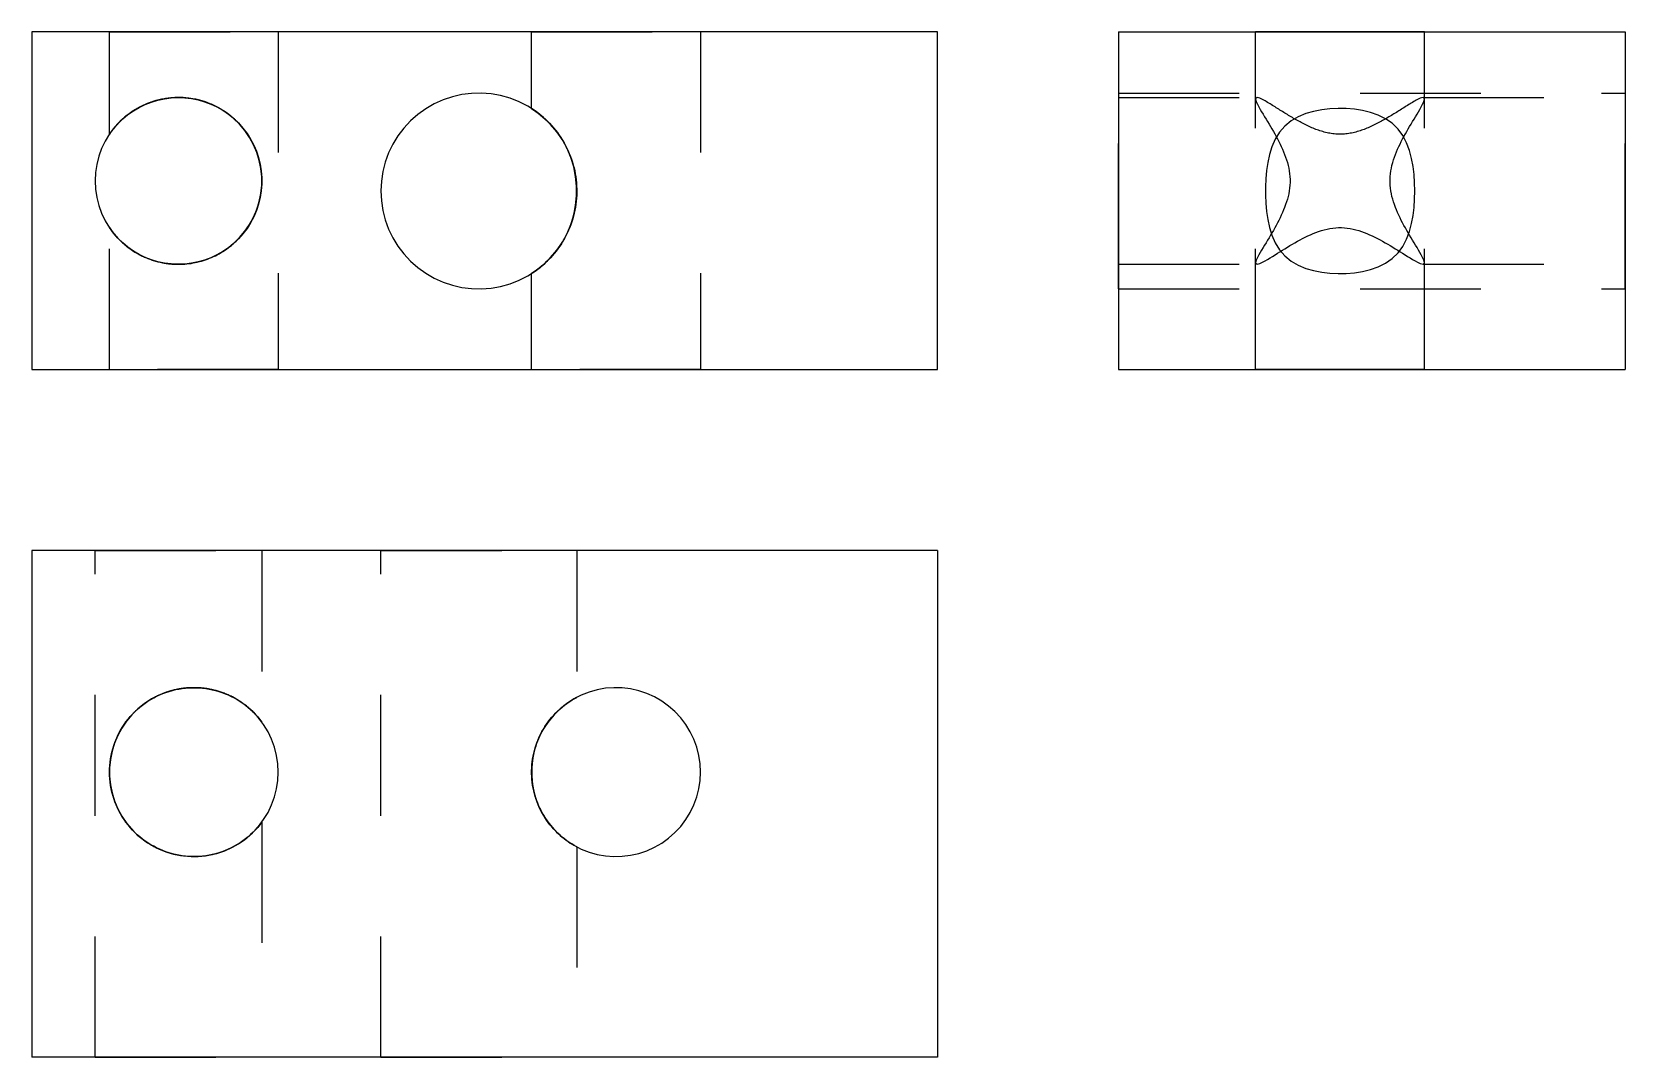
# Model space of a CAD drawing. Extents: x 0 to 1.32, y 0 to 0.85.
import ezdxf

# ---------------------------------------------------------------- set-up
doc = ezdxf.new("R2010")
doc.units = 0
doc.linetypes.add('HIDDEN', pattern=[0.037499, 0.025012, -0.012487])
for name, color, linetype in [('FRONT', 7, 'CONTINUOUS'), ('FRONT_HID', 7, 'HIDDEN'), ('LEFT', 7, 'CONTINUOUS'), ('LEFT_HID', 7, 'HIDDEN'), ('TOP', 7, 'CONTINUOUS'), ('TOP_HID', 7, 'HIDDEN')]:
    doc.layers.add(name, color=color, linetype=linetype)

msp = doc.modelspace()

# ---------------------------------------------------------------- linework, layer by layer
at = {"layer": 'FRONT'}
for p, q in [((0, 0.849245), (0, 0.569547)), ((0.75, 0.849245), (0, 0.849245)), ((0.75, 0.569547), (0.75, 0.849245)), ((0.102728, 0.79227), (0.096201, 0.790077)), ((0.10944, 0.793802), (0.102728, 0.79227)), ((0.116272, 0.794658), (0.10944, 0.793802)), ((0.123155, 0.79483), (0.116272, 0.794658)), ((0.130021, 0.794315), (0.123155, 0.79483)), ((0.127584, 0.794577), (0.125325, 0.794741)), ((0.135209, 0.793463), (0.12762, 0.794573)), ((0.136801, 0.79312), (0.130021, 0.794315)), ((0.143429, 0.791255), (0.136801, 0.79312)), ((0.340576, 0.792914), (0.333208, 0.78959)), ((0.348238, 0.795489), (0.340576, 0.792914)), ((0.356119, 0.797287), (0.348238, 0.795489)), ((0.364139, 0.798292), (0.356119, 0.797287)), ((0.37222, 0.798494), (0.364139, 0.798292)), ((0.380281, 0.79789), (0.37222, 0.798494)), ((0.388241, 0.796486), (0.380281, 0.79789)), ((0.396022, 0.794297), (0.388241, 0.796486)), ((0.403547, 0.791344), (0.396022, 0.794297)), ((0.078373, 0.779784), (0.07321, 0.775228)), ((0.083963, 0.783803), (0.078373, 0.779784)), ((0.089926, 0.787245), (0.083963, 0.783803)), ((0.096201, 0.790077), (0.089926, 0.787245)), ((0.149838, 0.788739), (0.143429, 0.791255)), ((0.145832, 0.790398), (0.145258, 0.790612)), ((0.146405, 0.790179), (0.145832, 0.790398)), ((0.146975, 0.789954), (0.146405, 0.790179)), ((0.147544, 0.789725), (0.146975, 0.789954)), ((0.148111, 0.789491), (0.147544, 0.789725)), ((0.148675, 0.789251), (0.148111, 0.789491)), ((0.149237, 0.789007), (0.148675, 0.789251)), ((0.149798, 0.788758), (0.149237, 0.789007)), ((0.150355, 0.788503), (0.149798, 0.788758)), ((0.155965, 0.785598), (0.149838, 0.788739)), ((0.150911, 0.788244), (0.150355, 0.788503)), ((0.151464, 0.78798), (0.150911, 0.788244)), ((0.152015, 0.787711), (0.151464, 0.78798)), ((0.152564, 0.787437), (0.152015, 0.787711)), ((0.15311, 0.787158), (0.152564, 0.787437)), ((0.153654, 0.786875), (0.15311, 0.787158)), ((0.154195, 0.786586), (0.153654, 0.786875)), ((0.154733, 0.786293), (0.154195, 0.786586)), ((0.155269, 0.785995), (0.154733, 0.786293)), ((0.155802, 0.785692), (0.155269, 0.785995)), ((0.156332, 0.785385), (0.155802, 0.785692)), ((0.161749, 0.781863), (0.155965, 0.785598)), ((0.15686, 0.785073), (0.156332, 0.785385)), ((0.157385, 0.784756), (0.15686, 0.785073)), ((0.157907, 0.784434), (0.157385, 0.784756)), ((0.158426, 0.784108), (0.157907, 0.784434)), ((0.158943, 0.783777), (0.158426, 0.784108)), ((0.159456, 0.783442), (0.158943, 0.783777)), ((0.159966, 0.783102), (0.159456, 0.783442)), ((0.160474, 0.782758), (0.159966, 0.783102)), ((0.160978, 0.782409), (0.160474, 0.782758)), ((0.161479, 0.782056), (0.160978, 0.782409)), ((0.161977, 0.781698), (0.161479, 0.782056)), ((0.167131, 0.77757), (0.161749, 0.781863)), ((0.162472, 0.781336), (0.161977, 0.781698)), ((0.162963, 0.780969), (0.162472, 0.781336)), ((0.163451, 0.780599), (0.162963, 0.780969)), ((0.163936, 0.780223), (0.163451, 0.780599)), ((0.164418, 0.779844), (0.163936, 0.780223)), ((0.164896, 0.77946), (0.164418, 0.779844)), ((0.165371, 0.779072), (0.164896, 0.77946)), ((0.165842, 0.77868), (0.165371, 0.779072)), ((0.16631, 0.778284), (0.165842, 0.77868)), ((0.319644, 0.780829), (0.313584, 0.775481)), ((0.326207, 0.785548), (0.319644, 0.780829)), ((0.333208, 0.78959), (0.326207, 0.785548)), ((0.41074, 0.787656), (0.403547, 0.791344)), ((0.41753, 0.783271), (0.41074, 0.787656)), ((0.414455, 0.785376), (0.413858, 0.785761)), ((0.413858, 0.785761), (0.417381, 0.783377)), ((0.415049, 0.784985), (0.414455, 0.785376)), ((0.415639, 0.78459), (0.415049, 0.784985)), ((0.416225, 0.784189), (0.415639, 0.78459)), ((0.416808, 0.783783), (0.416225, 0.784189)), ((0.417388, 0.783373), (0.416808, 0.783783)), ((0.417964, 0.782957), (0.417388, 0.783373)), ((0.42385, 0.778231), (0.41753, 0.783271)), ((0.418536, 0.782536), (0.417964, 0.782957)), ((0.419104, 0.78211), (0.418536, 0.782536)), ((0.419669, 0.781679), (0.419104, 0.78211)), ((0.42023, 0.781243), (0.419669, 0.781679)), ((0.420787, 0.780802), (0.42023, 0.781243)), ((0.42134, 0.780356), (0.420787, 0.780802)), ((0.421889, 0.779906), (0.42134, 0.780356)), ((0.422435, 0.779451), (0.421889, 0.779906)), ((0.422976, 0.778991), (0.422435, 0.779451)), ((0.423513, 0.778526), (0.422976, 0.778991)), ((0.068527, 0.770181), (0.06437, 0.764692)), ((0.07321, 0.775228), (0.068527, 0.770181)), ((0.166774, 0.777883), (0.16631, 0.778284)), ((0.167235, 0.777479), (0.166774, 0.777883)), ((0.17206, 0.772763), (0.167131, 0.77757)), ((0.167692, 0.77707), (0.167235, 0.777479)), ((0.168145, 0.776657), (0.167692, 0.77707)), ((0.168595, 0.776241), (0.168145, 0.776657)), ((0.169041, 0.77582), (0.168595, 0.776241)), ((0.169484, 0.775395), (0.169041, 0.77582)), ((0.169922, 0.774967), (0.169484, 0.775395)), ((0.170357, 0.774534), (0.169922, 0.774967)), ((0.170788, 0.774098), (0.170357, 0.774534)), ((0.171214, 0.773658), (0.170788, 0.774098)), ((0.171638, 0.773214), (0.171214, 0.773658)), ((0.172057, 0.772767), (0.171638, 0.773214)), ((0.172472, 0.772316), (0.172057, 0.772767)), ((0.176486, 0.767488), (0.17206, 0.772763)), ((0.172883, 0.771861), (0.172472, 0.772316)), ((0.17329, 0.771402), (0.172883, 0.771861)), ((0.173693, 0.77094), (0.17329, 0.771402)), ((0.174091, 0.770474), (0.173693, 0.77094)), ((0.174486, 0.770005), (0.174091, 0.770474)), ((0.174876, 0.769532), (0.174486, 0.770005)), ((0.175263, 0.769056), (0.174876, 0.769532)), ((0.175645, 0.768576), (0.175263, 0.769056)), ((0.176022, 0.768093), (0.175645, 0.768576)), ((0.176139, 0.767942), (0.176034, 0.768078)), ((0.176244, 0.767806), (0.176139, 0.767942)), ((0.176349, 0.767669), (0.176244, 0.767806)), ((0.176453, 0.767532), (0.176349, 0.767669)), ((0.176557, 0.767394), (0.176453, 0.767532)), ((0.180364, 0.7618), (0.176486, 0.767488)), ((0.176661, 0.767257), (0.176557, 0.767394)), ((0.176764, 0.767119), (0.176661, 0.767257)), ((0.176867, 0.766981), (0.176764, 0.767119)), ((0.176969, 0.766843), (0.176867, 0.766981)), ((0.177071, 0.766704), (0.176969, 0.766843)), ((0.177173, 0.766565), (0.177071, 0.766704)), ((0.177275, 0.766426), (0.177173, 0.766565)), ((0.177376, 0.766287), (0.177275, 0.766426)), ((0.177477, 0.766147), (0.177376, 0.766287)), ((0.177577, 0.766007), (0.177477, 0.766147)), ((0.177677, 0.765867), (0.177577, 0.766007)), ((0.177777, 0.765727), (0.177677, 0.765867)), ((0.177876, 0.765586), (0.177777, 0.765727)), ((0.177975, 0.765445), (0.177876, 0.765586)), ((0.178074, 0.765304), (0.177975, 0.765445)), ((0.308086, 0.769555), (0.303205, 0.763112)), ((0.313584, 0.775481), (0.308086, 0.769555)), ((0.424046, 0.778057), (0.423513, 0.778526)), ((0.429636, 0.772587), (0.42385, 0.778231)), ((0.424575, 0.777583), (0.424046, 0.778057)), ((0.4251, 0.777104), (0.424575, 0.777583)), ((0.425621, 0.776621), (0.4251, 0.777104)), ((0.426137, 0.776133), (0.425621, 0.776621)), ((0.426649, 0.77564), (0.426137, 0.776133)), ((0.427157, 0.775144), (0.426649, 0.77564)), ((0.42766, 0.774642), (0.427157, 0.775144)), ((0.428159, 0.774137), (0.42766, 0.774642)), ((0.428654, 0.773627), (0.428159, 0.774137)), ((0.429144, 0.773113), (0.428654, 0.773627)), ((0.429629, 0.772594), (0.429144, 0.773113)), ((0.43011, 0.772071), (0.429629, 0.772594)), ((0.434832, 0.766395), (0.429636, 0.772587)), ((0.430587, 0.771544), (0.43011, 0.772071)), ((0.431058, 0.771013), (0.430587, 0.771544)), ((0.431525, 0.770478), (0.431058, 0.771013)), ((0.431988, 0.769939), (0.431525, 0.770478)), ((0.432445, 0.769395), (0.431988, 0.769939)), ((0.432898, 0.768848), (0.432445, 0.769395)), ((0.433346, 0.768297), (0.432898, 0.768848)), ((0.433789, 0.767742), (0.433346, 0.768297)), ((0.434228, 0.767183), (0.433789, 0.767742)), ((0.434661, 0.76662), (0.434228, 0.767183)), ((0.435089, 0.766053), (0.434661, 0.76662)), ((0.439386, 0.759716), (0.434832, 0.766395)), ((0.435513, 0.765483), (0.435089, 0.766053)), ((0.435931, 0.764909), (0.435513, 0.765483)), ((0.057793, 0.752614), (0.055438, 0.746144)), ((0.06078, 0.758818), (0.057793, 0.752614)), ((0.06437, 0.764692), (0.06078, 0.758818)), ((0.178172, 0.765163), (0.178074, 0.765304)), ((0.17827, 0.765021), (0.178172, 0.765163)), ((0.178368, 0.76488), (0.17827, 0.765021)), ((0.178465, 0.764738), (0.178368, 0.76488)), ((0.178562, 0.764595), (0.178465, 0.764738)), ((0.178659, 0.764453), (0.178562, 0.764595)), ((0.178755, 0.76431), (0.178659, 0.764453)), ((0.178851, 0.764167), (0.178755, 0.76431)), ((0.178946, 0.764024), (0.178851, 0.764167)), ((0.179042, 0.76388), (0.178946, 0.764024)), ((0.179136, 0.763736), (0.179042, 0.76388)), ((0.179231, 0.763592), (0.179136, 0.763736)), ((0.179325, 0.763448), (0.179231, 0.763592)), ((0.179419, 0.763304), (0.179325, 0.763448)), ((0.179512, 0.763159), (0.179419, 0.763304)), ((0.179605, 0.763014), (0.179512, 0.763159)), ((0.179698, 0.762869), (0.179605, 0.763014)), ((0.17979, 0.762724), (0.179698, 0.762869)), ((0.179882, 0.762578), (0.17979, 0.762724)), ((0.179973, 0.762432), (0.179882, 0.762578)), ((0.180064, 0.762286), (0.179973, 0.762432)), ((0.180155, 0.76214), (0.180064, 0.762286)), ((0.180246, 0.761993), (0.180155, 0.76214)), ((0.180336, 0.761846), (0.180246, 0.761993)), ((0.180426, 0.761699), (0.180336, 0.761846)), ((0.183657, 0.755753), (0.180364, 0.7618)), ((0.180515, 0.761552), (0.180426, 0.761699)), ((0.180604, 0.761405), (0.180515, 0.761552)), ((0.180693, 0.761257), (0.180604, 0.761405)), ((0.180781, 0.761109), (0.180693, 0.761257)), ((0.180869, 0.760961), (0.180781, 0.761109)), ((0.180956, 0.760813), (0.180869, 0.760961)), ((0.181043, 0.760665), (0.180956, 0.760813)), ((0.18113, 0.760516), (0.181043, 0.760665)), ((0.181216, 0.760367), (0.18113, 0.760516)), ((0.181302, 0.760218), (0.181216, 0.760367)), ((0.181388, 0.760068), (0.181302, 0.760218)), ((0.181473, 0.759919), (0.181388, 0.760068)), ((0.181558, 0.759769), (0.181473, 0.759919)), ((0.181643, 0.759619), (0.181558, 0.759769)), ((0.181727, 0.759469), (0.181643, 0.759619)), ((0.181811, 0.759318), (0.181727, 0.759469)), ((0.181894, 0.759168), (0.181811, 0.759318)), ((0.181977, 0.759017), (0.181894, 0.759168)), ((0.185873, 0.750633), (0.182611, 0.757836)), ((0.186332, 0.749409), (0.183657, 0.755753)), ((0.29899, 0.756215), (0.295483, 0.748932)), ((0.303205, 0.763112), (0.29899, 0.756215)), ((0.436345, 0.764331), (0.435931, 0.764909)), ((0.436753, 0.76375), (0.436345, 0.764331)), ((0.437156, 0.763165), (0.436753, 0.76375)), ((0.437554, 0.762576), (0.437156, 0.763165)), ((0.437947, 0.761985), (0.437554, 0.762576)), ((0.438335, 0.761389), (0.437947, 0.761985)), ((0.438717, 0.760791), (0.438335, 0.761389)), ((0.439094, 0.760189), (0.438717, 0.760791)), ((0.439466, 0.759584), (0.439094, 0.760189)), ((0.443251, 0.752617), (0.439386, 0.759716)), ((0.439833, 0.758975), (0.439466, 0.759584)), ((0.440194, 0.758364), (0.439833, 0.758975)), ((0.44055, 0.757749), (0.440194, 0.758364)), ((0.4409, 0.757131), (0.44055, 0.757749)), ((0.441245, 0.75651), (0.4409, 0.757131)), ((0.441585, 0.755886), (0.441245, 0.75651)), ((0.441919, 0.755259), (0.441585, 0.755886)), ((0.442248, 0.754629), (0.441919, 0.755259)), ((0.442571, 0.753997), (0.442248, 0.754629)), ((0.442888, 0.753361), (0.442571, 0.753997)), ((0.4432, 0.752723), (0.442888, 0.753361)), ((0.446391, 0.745168), (0.443251, 0.752617)), ((0.053739, 0.739472), (0.052713, 0.732664)), ((0.055438, 0.746144), (0.053739, 0.739472)), ((0.188361, 0.74283), (0.186332, 0.749409)), ((0.189725, 0.736081), (0.188361, 0.74283)), ((0.292718, 0.741336), (0.290724, 0.733503)), ((0.295483, 0.748932), (0.292718, 0.741336)), ((0.446227, 0.745617), (0.444735, 0.749354)), ((0.447205, 0.74282), (0.446374, 0.745216)), ((0.448774, 0.737444), (0.446391, 0.745168)), ((0.447818, 0.740879), (0.447707, 0.741246)), ((0.447928, 0.740512), (0.447818, 0.740879)), ((0.448037, 0.740144), (0.447928, 0.740512)), ((0.448143, 0.739775), (0.448037, 0.740144)), ((0.448248, 0.739406), (0.448143, 0.739775)), ((0.448351, 0.739037), (0.448248, 0.739406)), ((0.448452, 0.738667), (0.448351, 0.739037)), ((0.052713, 0.732664), (0.05237, 0.725788)), ((0.05237, 0.725788), (0.052713, 0.718911)), ((0.190411, 0.72923), (0.189725, 0.736081)), ((0.190442, 0.723032), (0.190407, 0.7293)), ((0.190411, 0.722345), (0.190411, 0.72923)), ((0.290724, 0.733503), (0.289519, 0.72551)), ((0.448552, 0.738296), (0.448452, 0.738667)), ((0.44865, 0.737925), (0.448552, 0.738296)), ((0.448746, 0.737554), (0.44865, 0.737925)), ((0.44884, 0.737182), (0.448746, 0.737554)), ((0.450376, 0.729521), (0.448774, 0.737444)), ((0.448933, 0.73681), (0.44884, 0.737182)), ((0.449023, 0.736437), (0.448933, 0.73681)), ((0.449112, 0.736064), (0.449023, 0.736437)), ((0.4492, 0.735691), (0.449112, 0.736064)), ((0.449285, 0.735317), (0.4492, 0.735691)), ((0.449369, 0.734942), (0.449285, 0.735317)), ((0.449451, 0.734568), (0.449369, 0.734942)), ((0.449531, 0.734193), (0.449451, 0.734568)), ((0.449609, 0.733817), (0.449531, 0.734193)), ((0.449686, 0.733441), (0.449609, 0.733817)), ((0.449761, 0.733065), (0.449686, 0.733441)), ((0.449834, 0.732688), (0.449761, 0.733065)), ((0.449905, 0.732312), (0.449834, 0.732688)), ((0.449975, 0.731934), (0.449905, 0.732312)), ((0.450042, 0.731557), (0.449975, 0.731934)), ((0.450108, 0.731179), (0.450042, 0.731557)), ((0.450172, 0.730801), (0.450108, 0.731179)), ((0.450235, 0.730422), (0.450172, 0.730801)), ((0.450295, 0.730043), (0.450235, 0.730422)), ((0.450354, 0.729664), (0.450295, 0.730043)), ((0.450411, 0.729285), (0.450354, 0.729664)), ((0.45118, 0.721478), (0.450376, 0.729521)), ((0.450466, 0.728905), (0.450411, 0.729285)), ((0.450519, 0.728526), (0.450466, 0.728905)), ((0.450571, 0.728145), (0.450519, 0.728526)), ((0.450621, 0.727765), (0.450571, 0.728145)), ((0.450669, 0.727385), (0.450621, 0.727765)), ((0.450715, 0.727004), (0.450669, 0.727385)), ((0.450759, 0.726623), (0.450715, 0.727004)), ((0.450802, 0.726242), (0.450759, 0.726623)), ((0.450842, 0.72586), (0.450802, 0.726242)), ((0.450881, 0.725479), (0.450842, 0.72586)), ((0.052713, 0.718911), (0.053739, 0.712103)), ((0.188361, 0.708746), (0.189725, 0.715494)), ((0.189725, 0.715494), (0.190411, 0.722345)), ((0.289519, 0.72551), (0.289116, 0.717436)), ((0.289116, 0.717436), (0.289519, 0.709363)), ((0.450376, 0.705352), (0.45118, 0.713395)), ((0.450919, 0.725097), (0.450881, 0.725479)), ((0.450954, 0.724715), (0.450919, 0.725097)), ((0.450987, 0.724333), (0.450954, 0.724715)), ((0.451019, 0.72395), (0.450987, 0.724333)), ((0.451049, 0.723568), (0.451019, 0.72395)), ((0.451077, 0.723185), (0.451049, 0.723568)), ((0.451103, 0.722803), (0.451077, 0.723185)), ((0.451128, 0.72242), (0.451103, 0.722803)), ((0.451151, 0.722037), (0.451128, 0.72242)), ((0.451171, 0.721654), (0.451151, 0.722037)), ((0.45119, 0.721271), (0.451171, 0.721654)), ((0.45118, 0.713395), (0.45118, 0.721478)), ((0.451208, 0.720888), (0.45119, 0.721271)), ((0.451223, 0.720504), (0.451208, 0.720888)), ((0.451237, 0.720121), (0.451223, 0.720504)), ((0.451249, 0.719738), (0.451237, 0.720121)), ((0.451258, 0.719354), (0.451249, 0.719738)), ((0.451267, 0.718971), (0.451258, 0.719354)), ((0.451273, 0.718587), (0.451267, 0.718971)), ((0.451278, 0.718204), (0.451273, 0.718587)), ((0.45128, 0.71782), (0.451278, 0.718204)), ((0.451281, 0.717436), (0.45128, 0.71782)), ((0.053739, 0.712103), (0.055438, 0.705431)), ((0.055438, 0.705431), (0.057793, 0.698961)), ((0.183657, 0.695822), (0.186332, 0.702167)), ((0.186332, 0.702167), (0.188361, 0.708746)), ((0.289519, 0.709363), (0.290724, 0.70137)), ((0.290724, 0.70137), (0.292718, 0.693537)), ((0.448774, 0.697429), (0.450376, 0.705352)), ((0.057793, 0.698961), (0.06078, 0.692758)), ((0.06078, 0.692758), (0.06437, 0.686883)), ((0.064236, 0.68708), (0.064793, 0.68627)), ((0.06437, 0.686883), (0.068527, 0.681394)), ((0.064793, 0.68627), (0.065361, 0.685467)), ((0.176486, 0.684087), (0.180364, 0.689775)), ((0.180364, 0.689775), (0.183657, 0.695822)), ((0.292718, 0.693537), (0.295483, 0.685941)), ((0.443251, 0.682256), (0.446391, 0.689705)), ((0.446391, 0.689705), (0.448774, 0.697429)), ((0.065361, 0.685467), (0.065941, 0.684673)), ((0.065941, 0.684673), (0.066532, 0.683887)), ((0.066532, 0.683887), (0.067135, 0.683109)), ((0.067135, 0.683109), (0.067748, 0.682341)), ((0.067748, 0.682341), (0.068372, 0.68158)), ((0.068372, 0.68158), (0.069007, 0.680829)), ((0.068527, 0.681394), (0.07321, 0.676347)), ((0.069007, 0.680829), (0.069652, 0.680087)), ((0.069652, 0.680087), (0.070308, 0.679355)), ((0.070308, 0.679355), (0.070975, 0.678631)), ((0.070975, 0.678631), (0.071651, 0.677918)), ((0.071651, 0.677918), (0.072338, 0.677214)), ((0.072338, 0.677214), (0.073035, 0.67652)), ((0.073035, 0.67652), (0.073741, 0.675835)), ((0.07321, 0.676347), (0.078373, 0.671792)), ((0.073741, 0.675835), (0.074457, 0.675161)), ((0.074457, 0.675161), (0.075183, 0.674498)), ((0.075183, 0.674498), (0.075918, 0.673844)), ((0.075918, 0.673844), (0.076662, 0.673201)), ((0.076662, 0.673201), (0.077415, 0.672569)), ((0.161749, 0.669712), (0.167131, 0.674005)), ((0.167131, 0.674005), (0.17206, 0.678813)), ((0.17206, 0.678813), (0.176486, 0.684087)), ((0.295483, 0.685941), (0.29899, 0.678658)), ((0.29899, 0.678658), (0.303205, 0.671761)), ((0.434832, 0.668478), (0.439386, 0.675157)), ((0.439386, 0.675157), (0.443251, 0.682256)), ((0.077415, 0.672569), (0.078178, 0.671948)), ((0.078178, 0.671948), (0.078949, 0.671337)), ((0.078373, 0.671792), (0.083963, 0.667772)), ((0.078949, 0.671337), (0.079728, 0.670738)), ((0.079728, 0.670738), (0.080516, 0.67015)), ((0.080516, 0.67015), (0.081313, 0.669573)), ((0.081313, 0.669573), (0.082117, 0.669007)), ((0.082117, 0.669007), (0.08293, 0.668453)), ((0.08293, 0.668453), (0.08375, 0.66791)), ((0.08375, 0.66791), (0.084578, 0.66738)), ((0.083963, 0.667772), (0.089926, 0.66433)), ((0.084578, 0.66738), (0.085414, 0.666861)), ((0.085414, 0.666861), (0.086256, 0.666354)), ((0.086256, 0.666354), (0.087106, 0.665859)), ((0.087106, 0.665859), (0.087963, 0.665376)), ((0.087963, 0.665376), (0.088827, 0.664906)), ((0.088827, 0.664906), (0.089697, 0.664448)), ((0.089697, 0.664448), (0.090574, 0.664002)), ((0.089926, 0.66433), (0.096201, 0.661498)), ((0.090574, 0.664002), (0.091457, 0.663569)), ((0.091457, 0.663569), (0.092346, 0.663148)), ((0.092346, 0.663148), (0.09324, 0.662741)), ((0.09324, 0.662741), (0.094141, 0.662345)), ((0.094141, 0.662345), (0.095047, 0.661963)), ((0.095047, 0.661963), (0.095959, 0.661594)), ((0.095959, 0.661594), (0.096875, 0.661238)), ((0.096201, 0.661498), (0.102728, 0.659305)), ((0.096875, 0.661238), (0.097797, 0.660895)), ((0.097797, 0.660895), (0.098723, 0.660565)), ((0.098723, 0.660565), (0.099654, 0.660248)), ((0.099654, 0.660248), (0.10059, 0.659944)), ((0.10059, 0.659944), (0.10153, 0.659654)), ((0.136801, 0.658456), (0.143429, 0.66032)), ((0.143429, 0.66032), (0.149838, 0.662836)), ((0.149838, 0.662836), (0.155965, 0.665977)), ((0.155965, 0.665977), (0.161749, 0.669712)), ((0.303205, 0.671761), (0.308086, 0.665318)), ((0.308086, 0.665318), (0.313584, 0.659392)), ((0.42385, 0.656642), (0.429636, 0.662286)), ((0.429636, 0.662286), (0.434832, 0.668478)), ((0.10153, 0.659654), (0.102473, 0.659378)), ((0.102473, 0.659378), (0.103421, 0.659114)), ((0.102728, 0.659305), (0.10944, 0.657773)), ((0.103421, 0.659114), (0.104372, 0.658865)), ((0.104372, 0.658865), (0.105327, 0.658628)), ((0.105327, 0.658628), (0.106285, 0.658406)), ((0.106285, 0.658406), (0.107246, 0.658197)), ((0.107246, 0.658197), (0.10821, 0.658002)), ((0.10821, 0.658002), (0.109176, 0.65782)), ((0.109176, 0.65782), (0.110145, 0.657653)), ((0.10944, 0.657773), (0.116272, 0.656917)), ((0.110145, 0.657653), (0.111117, 0.657499)), ((0.111117, 0.657499), (0.11209, 0.657359)), ((0.11209, 0.657359), (0.113065, 0.657233)), ((0.113065, 0.657233), (0.114042, 0.657121)), ((0.114042, 0.657121), (0.115021, 0.657022)), ((0.115021, 0.657022), (0.116001, 0.656938)), ((0.116272, 0.656917), (0.123155, 0.656746)), ((0.123155, 0.656746), (0.130021, 0.65726)), ((0.130021, 0.65726), (0.136801, 0.658456)), ((0.313584, 0.659392), (0.319644, 0.654044)), ((0.319644, 0.654044), (0.326207, 0.649325)), ((0.326207, 0.649325), (0.333208, 0.645283)), ((0.403547, 0.643529), (0.41074, 0.647217)), ((0.41074, 0.647217), (0.41753, 0.651602)), ((0.41753, 0.651602), (0.42385, 0.656642)), ((0.333208, 0.645283), (0.340576, 0.641959)), ((0.340576, 0.641959), (0.348238, 0.639384)), ((0.348238, 0.639384), (0.356119, 0.637586)), ((0.356119, 0.637586), (0.364139, 0.636581)), ((0.364139, 0.636581), (0.37222, 0.636379)), ((0.37222, 0.636379), (0.380281, 0.636983)), ((0.380281, 0.636983), (0.388241, 0.638387)), ((0.388241, 0.638387), (0.396022, 0.640576)), ((0.396022, 0.640576), (0.403547, 0.643529)), ((0, 0.569547), (0.75, 0.569547))]:
    msp.add_line(p, q, dxfattribs=at)
at = {"layer": 'FRONT_HID', "linetype": 'HIDDEN'}
for p, q in [((0.204085, 0.849245), (0.064236, 0.849245)), ((0.064236, 0.849245), (0.204085, 0.849245)), ((0.064236, 0.764495), (0.064236, 0.849245)), ((0.204085, 0.849245), (0.204085, 0.569547)), ((0.553707, 0.849245), (0.413858, 0.849245)), ((0.413858, 0.849245), (0.553707, 0.849245)), ((0.413858, 0.785761), (0.413858, 0.849245)), ((0.553707, 0.849245), (0.553707, 0.569547)), ((0.099113, 0.791145), (0.104464, 0.792734)), ((0.101837, 0.792013), (0.100754, 0.791683)), ((0.102924, 0.792325), (0.101837, 0.792013)), ((0.104017, 0.792619), (0.102924, 0.792325)), ((0.105114, 0.792895), (0.104017, 0.792619)), ((0.104464, 0.792734), (0.109926, 0.793886)), ((0.106216, 0.793154), (0.105114, 0.792895)), ((0.107322, 0.793394), (0.106216, 0.793154)), ((0.108431, 0.793616), (0.107322, 0.793394)), ((0.109544, 0.79382), (0.108431, 0.793616)), ((0.110661, 0.794006), (0.109544, 0.79382)), ((0.109926, 0.793886), (0.115463, 0.794593)), ((0.11178, 0.794173), (0.110661, 0.794006)), ((0.112901, 0.794322), (0.11178, 0.794173)), ((0.114025, 0.794453), (0.112901, 0.794322)), ((0.115151, 0.794565), (0.114025, 0.794453)), ((0.116279, 0.794659), (0.115151, 0.794565)), ((0.115463, 0.794593), (0.121039, 0.79485)), ((0.117408, 0.794734), (0.116279, 0.794659)), ((0.118538, 0.79479), (0.117408, 0.794734)), ((0.119669, 0.794829), (0.118538, 0.79479)), ((0.120801, 0.794848), (0.119669, 0.794829)), ((0.121932, 0.794849), (0.120801, 0.794848)), ((0.121039, 0.79485), (0.126618, 0.794656)), ((0.123064, 0.794832), (0.121932, 0.794849)), ((0.124195, 0.794796), (0.123064, 0.794832)), ((0.125325, 0.794741), (0.124195, 0.794796)), ((0.126618, 0.794656), (0.132163, 0.794013)), ((0.12762, 0.794573), (0.127584, 0.794577)), ((0.132163, 0.794013), (0.137637, 0.792923)), ((0.135371, 0.79343), (0.135209, 0.793463)), ((0.135534, 0.793396), (0.135371, 0.79343)), ((0.135696, 0.793362), (0.135534, 0.793396)), ((0.135859, 0.793328), (0.135696, 0.793362)), ((0.136021, 0.793293), (0.135859, 0.793328)), ((0.136183, 0.793258), (0.136021, 0.793293)), ((0.136345, 0.793222), (0.136183, 0.793258)), ((0.136507, 0.793186), (0.136345, 0.793222)), ((0.136669, 0.79315), (0.136507, 0.793186)), ((0.136831, 0.793113), (0.136669, 0.79315)), ((0.136993, 0.793076), (0.136831, 0.793113)), ((0.137154, 0.793038), (0.136993, 0.793076)), ((0.137316, 0.793), (0.137154, 0.793038)), ((0.137477, 0.792962), (0.137316, 0.793)), ((0.137639, 0.792923), (0.137477, 0.792962)), ((0.137637, 0.792923), (0.143006, 0.791395)), ((0.1378, 0.792884), (0.137639, 0.792923)), ((0.137961, 0.792844), (0.1378, 0.792884)), ((0.138122, 0.792804), (0.137961, 0.792844)), ((0.138283, 0.792764), (0.138122, 0.792804)), ((0.138444, 0.792723), (0.138283, 0.792764)), ((0.138605, 0.792682), (0.138444, 0.792723)), ((0.138766, 0.792641), (0.138605, 0.792682)), ((0.138926, 0.792599), (0.138766, 0.792641)), ((0.139087, 0.792557), (0.138926, 0.792599)), ((0.139247, 0.792514), (0.139087, 0.792557)), ((0.139408, 0.792471), (0.139247, 0.792514)), ((0.139568, 0.792428), (0.139408, 0.792471)), ((0.139728, 0.792384), (0.139568, 0.792428)), ((0.139888, 0.79234), (0.139728, 0.792384)), ((0.140048, 0.792295), (0.139888, 0.79234)), ((0.140207, 0.79225), (0.140048, 0.792295)), ((0.140367, 0.792205), (0.140207, 0.79225)), ((0.140527, 0.792159), (0.140367, 0.792205)), ((0.140686, 0.792113), (0.140527, 0.792159)), ((0.140845, 0.792067), (0.140686, 0.792113)), ((0.141005, 0.79202), (0.140845, 0.792067)), ((0.141164, 0.791973), (0.141005, 0.79202)), ((0.141323, 0.791925), (0.141164, 0.791973)), ((0.141482, 0.791877), (0.141323, 0.791925)), ((0.14164, 0.791829), (0.141482, 0.791877)), ((0.141799, 0.79178), (0.14164, 0.791829)), ((0.141957, 0.791731), (0.141799, 0.79178)), ((0.142116, 0.791681), (0.141957, 0.791731)), ((0.075206, 0.777099), (0.079501, 0.780665)), ((0.077083, 0.77873), (0.076222, 0.777996)), ((0.077957, 0.779449), (0.077083, 0.77873)), ((0.078842, 0.780154), (0.077957, 0.779449)), ((0.079738, 0.780845), (0.078842, 0.780154)), ((0.079501, 0.780665), (0.08407, 0.783872)), ((0.080646, 0.78152), (0.079738, 0.780845)), ((0.081564, 0.782181), (0.080646, 0.78152)), ((0.082494, 0.782827), (0.081564, 0.782181)), ((0.083433, 0.783457), (0.082494, 0.782827)), ((0.084383, 0.784072), (0.083433, 0.783457)), ((0.08407, 0.783872), (0.088883, 0.786699)), ((0.085343, 0.784671), (0.084383, 0.784072)), ((0.086313, 0.785255), (0.085343, 0.784671)), ((0.087292, 0.785822), (0.086313, 0.785255)), ((0.08828, 0.786373), (0.087292, 0.785822)), ((0.089277, 0.786908), (0.08828, 0.786373)), ((0.088883, 0.786699), (0.093908, 0.789129)), ((0.090283, 0.787427), (0.089277, 0.786908)), ((0.091297, 0.787929), (0.090283, 0.787427)), ((0.092319, 0.788415), (0.091297, 0.787929)), ((0.093349, 0.788883), (0.092319, 0.788415)), ((0.094387, 0.789335), (0.093349, 0.788883)), ((0.093908, 0.789129), (0.099113, 0.791145)), ((0.095431, 0.789769), (0.094387, 0.789335)), ((0.096483, 0.790187), (0.095431, 0.789769)), ((0.097542, 0.790587), (0.096483, 0.790187)), ((0.098606, 0.79097), (0.097542, 0.790587)), ((0.099677, 0.791335), (0.098606, 0.79097)), ((0.100754, 0.791683), (0.099677, 0.791335)), ((0.142274, 0.791632), (0.142116, 0.791681)), ((0.142432, 0.791581), (0.142274, 0.791632)), ((0.14259, 0.791531), (0.142432, 0.791581)), ((0.142748, 0.79148), (0.14259, 0.791531)), ((0.142906, 0.791428), (0.142748, 0.79148)), ((0.143064, 0.791376), (0.142906, 0.791428)), ((0.143006, 0.791395), (0.148234, 0.789439)), ((0.143221, 0.791324), (0.143064, 0.791376)), ((0.143379, 0.791272), (0.143221, 0.791324)), ((0.143536, 0.791219), (0.143379, 0.791272)), ((0.143693, 0.791165), (0.143536, 0.791219)), ((0.14385, 0.791112), (0.143693, 0.791165)), ((0.144007, 0.791058), (0.14385, 0.791112)), ((0.144164, 0.791003), (0.144007, 0.791058)), ((0.144321, 0.790948), (0.144164, 0.791003)), ((0.144477, 0.790893), (0.144321, 0.790948)), ((0.144633, 0.790838), (0.144477, 0.790893)), ((0.14479, 0.790782), (0.144633, 0.790838)), ((0.144946, 0.790725), (0.14479, 0.790782)), ((0.145102, 0.790669), (0.144946, 0.790725)), ((0.145258, 0.790612), (0.145102, 0.790669)), ((0.148234, 0.789439), (0.153287, 0.787067)), ((0.153287, 0.787067), (0.158132, 0.784294)), ((0.158132, 0.784294), (0.162737, 0.781139)), ((0.162737, 0.781139), (0.167072, 0.777623)), ((0.417381, 0.783377), (0.419401, 0.781884)), ((0.419401, 0.781884), (0.421374, 0.780329)), ((0.421374, 0.780329), (0.423298, 0.778714)), ((0.423298, 0.778714), (0.42517, 0.777039)), ((0.064236, 0.764495), (0.067549, 0.768988)), ((0.064878, 0.765427), (0.064236, 0.764495)), ((0.065535, 0.766348), (0.064878, 0.765427)), ((0.066207, 0.767259), (0.065535, 0.766348)), ((0.066894, 0.768158), (0.066207, 0.767259)), ((0.067595, 0.769046), (0.066894, 0.768158)), ((0.067549, 0.768988), (0.071214, 0.773198)), ((0.068311, 0.769922), (0.067595, 0.769046)), ((0.069042, 0.770786), (0.068311, 0.769922)), ((0.069786, 0.771639), (0.069042, 0.770786)), ((0.070544, 0.772479), (0.069786, 0.771639)), ((0.071316, 0.773306), (0.070544, 0.772479)), ((0.071214, 0.773198), (0.075206, 0.777099)), ((0.072101, 0.774121), (0.071316, 0.773306)), ((0.0729, 0.774923), (0.072101, 0.774121)), ((0.073711, 0.775711), (0.0729, 0.774923)), ((0.074535, 0.776487), (0.073711, 0.775711)), ((0.075372, 0.777248), (0.074535, 0.776487)), ((0.076222, 0.777996), (0.075372, 0.777248)), ((0.167072, 0.777623), (0.171109, 0.773768)), ((0.171109, 0.773768), (0.174821, 0.769599)), ((0.174821, 0.769599), (0.178185, 0.765145)), ((0.176034, 0.768078), (0.176022, 0.768093)), ((0.42517, 0.777039), (0.42699, 0.775308)), ((0.42699, 0.775308), (0.428756, 0.773521)), ((0.428756, 0.773521), (0.430465, 0.77168)), ((0.430465, 0.77168), (0.432117, 0.769787)), ((0.432117, 0.769787), (0.433709, 0.767844)), ((0.433709, 0.767844), (0.43524, 0.765852)), ((0.43524, 0.765852), (0.436708, 0.763814)), ((0.178185, 0.765145), (0.181178, 0.760433)), ((0.181178, 0.760433), (0.183781, 0.755495)), ((0.182611, 0.757836), (0.181977, 0.759017)), ((0.183781, 0.755495), (0.185976, 0.750363)), ((0.436708, 0.763814), (0.438113, 0.761731)), ((0.438113, 0.761731), (0.439452, 0.759606)), ((0.439452, 0.759606), (0.440726, 0.757441)), ((0.440726, 0.757441), (0.441931, 0.755237)), ((0.441931, 0.755237), (0.443067, 0.752996)), ((0.443067, 0.752996), (0.444134, 0.750722)), ((0.444735, 0.749354), (0.4432, 0.752723)), ((0.185997, 0.750309), (0.185873, 0.750633)), ((0.185976, 0.750363), (0.18775, 0.74507)), ((0.18612, 0.749983), (0.185997, 0.750309)), ((0.186241, 0.749657), (0.18612, 0.749983)), ((0.18636, 0.749331), (0.186241, 0.749657)), ((0.186478, 0.749004), (0.18636, 0.749331)), ((0.186594, 0.748676), (0.186478, 0.749004)), ((0.186708, 0.748348), (0.186594, 0.748676)), ((0.186821, 0.748019), (0.186708, 0.748348)), ((0.186932, 0.747689), (0.186821, 0.748019)), ((0.187041, 0.747359), (0.186932, 0.747689)), ((0.187149, 0.747029), (0.187041, 0.747359)), ((0.187255, 0.746698), (0.187149, 0.747029)), ((0.18736, 0.746366), (0.187255, 0.746698)), ((0.187462, 0.746034), (0.18736, 0.746366)), ((0.187563, 0.745702), (0.187462, 0.746034)), ((0.187663, 0.745368), (0.187563, 0.745702)), ((0.18776, 0.745035), (0.187663, 0.745368)), ((0.18775, 0.74507), (0.189091, 0.739652)), ((0.187857, 0.744701), (0.18776, 0.745035)), ((0.187951, 0.744366), (0.187857, 0.744701)), ((0.188044, 0.744031), (0.187951, 0.744366)), ((0.188135, 0.743696), (0.188044, 0.744031)), ((0.188224, 0.74336), (0.188135, 0.743696)), ((0.188311, 0.743023), (0.188224, 0.74336)), ((0.188397, 0.742686), (0.188311, 0.743023)), ((0.188482, 0.742349), (0.188397, 0.742686)), ((0.188564, 0.742011), (0.188482, 0.742349)), ((0.188645, 0.741673), (0.188564, 0.742011)), ((0.188724, 0.741335), (0.188645, 0.741673)), ((0.188801, 0.740996), (0.188724, 0.741335)), ((0.188877, 0.740656), (0.188801, 0.740996)), ((0.188951, 0.740317), (0.188877, 0.740656)), ((0.189023, 0.739977), (0.188951, 0.740317)), ((0.189094, 0.739636), (0.189023, 0.739977)), ((0.189091, 0.739652), (0.189989, 0.734142)), ((0.189163, 0.739296), (0.189094, 0.739636)), ((0.18923, 0.738954), (0.189163, 0.739296)), ((0.189295, 0.738613), (0.18923, 0.738954)), ((0.444134, 0.750722), (0.44513, 0.748416)), ((0.44513, 0.748416), (0.446053, 0.74608)), ((0.446053, 0.74608), (0.446904, 0.743716)), ((0.446374, 0.745216), (0.446227, 0.745617)), ((0.446904, 0.743716), (0.447682, 0.741327)), ((0.447707, 0.741246), (0.447205, 0.74282)), ((0.447682, 0.741327), (0.448384, 0.738916)), ((0.189359, 0.738271), (0.189295, 0.738613)), ((0.189421, 0.737929), (0.189359, 0.738271)), ((0.189481, 0.737587), (0.189421, 0.737929)), ((0.18954, 0.737244), (0.189481, 0.737587)), ((0.189597, 0.736901), (0.18954, 0.737244)), ((0.189652, 0.736558), (0.189597, 0.736901)), ((0.189705, 0.736214), (0.189652, 0.736558)), ((0.189757, 0.735871), (0.189705, 0.736214)), ((0.189807, 0.735527), (0.189757, 0.735871)), ((0.189855, 0.735182), (0.189807, 0.735527)), ((0.189901, 0.734838), (0.189855, 0.735182)), ((0.189946, 0.734493), (0.189901, 0.734838)), ((0.189989, 0.734148), (0.189946, 0.734493)), ((0.19003, 0.733803), (0.189989, 0.734148)), ((0.189989, 0.734142), (0.19044, 0.728579)), ((0.190069, 0.733457), (0.19003, 0.733803)), ((0.190107, 0.733112), (0.190069, 0.733457)), ((0.190143, 0.732766), (0.190107, 0.733112)), ((0.190177, 0.73242), (0.190143, 0.732766)), ((0.19021, 0.732074), (0.190177, 0.73242)), ((0.190241, 0.731728), (0.19021, 0.732074)), ((0.19027, 0.731381), (0.190241, 0.731728)), ((0.190297, 0.731035), (0.19027, 0.731381)), ((0.190323, 0.730688), (0.190297, 0.731035)), ((0.190346, 0.730341), (0.190323, 0.730688)), ((0.190368, 0.729994), (0.190346, 0.730341)), ((0.190389, 0.729647), (0.190368, 0.729994)), ((0.190407, 0.7293), (0.190389, 0.729647)), ((0.19044, 0.728579), (0.19044, 0.722997)), ((0.448384, 0.738916), (0.449012, 0.736483)), ((0.449012, 0.736483), (0.449565, 0.734033)), ((0.449565, 0.734033), (0.450041, 0.731566)), ((0.450041, 0.731566), (0.45044, 0.729086)), ((0.45044, 0.729086), (0.450762, 0.726595)), ((0.450762, 0.726595), (0.451007, 0.724095)), ((0.189989, 0.717433), (0.189091, 0.711924)), ((0.189212, 0.712527), (0.189528, 0.714263)), ((0.189528, 0.714263), (0.189801, 0.716006)), ((0.189801, 0.716006), (0.190028, 0.717756)), ((0.19044, 0.722997), (0.189989, 0.717433)), ((0.190028, 0.717756), (0.190211, 0.719511)), ((0.190211, 0.719511), (0.190349, 0.72127)), ((0.190349, 0.72127), (0.190442, 0.723032)), ((0.451007, 0.724095), (0.451175, 0.721588)), ((0.451211, 0.714055), (0.451067, 0.711547)), ((0.451117, 0.712281), (0.451189, 0.713568)), ((0.451175, 0.721588), (0.451265, 0.719078)), ((0.451189, 0.713568), (0.45124, 0.714857)), ((0.451276, 0.716566), (0.451211, 0.714055)), ((0.45124, 0.714857), (0.451271, 0.716147)), ((0.451265, 0.719078), (0.451276, 0.716566)), ((0.451271, 0.716147), (0.451281, 0.717436)), ((0.185976, 0.701212), (0.183781, 0.69608)), ((0.185109, 0.699046), (0.185772, 0.700681)), ((0.185772, 0.700681), (0.186392, 0.702333)), ((0.18775, 0.706505), (0.185976, 0.701212)), ((0.186392, 0.702333), (0.18697, 0.704)), ((0.18697, 0.704), (0.187505, 0.705681)), ((0.187505, 0.705681), (0.187997, 0.707376)), ((0.189091, 0.711924), (0.18775, 0.706505)), ((0.187997, 0.707376), (0.188446, 0.709082)), ((0.188446, 0.709082), (0.188851, 0.7108)), ((0.188851, 0.7108), (0.189212, 0.712527)), ((0.448984, 0.698272), (0.449279, 0.699528)), ((0.449719, 0.701595), (0.44919, 0.69914)), ((0.449279, 0.699528), (0.449554, 0.700788)), ((0.449554, 0.700788), (0.449808, 0.702052)), ((0.450171, 0.704066), (0.449719, 0.701595)), ((0.449808, 0.702052), (0.450043, 0.703321)), ((0.450043, 0.703321), (0.450257, 0.704592)), ((0.450547, 0.70655), (0.450171, 0.704066)), ((0.450257, 0.704592), (0.450452, 0.705868)), ((0.450452, 0.705868), (0.450625, 0.707146)), ((0.450846, 0.709044), (0.450547, 0.70655)), ((0.450625, 0.707146), (0.450779, 0.708426)), ((0.450779, 0.708426), (0.450912, 0.709709)), ((0.451067, 0.711547), (0.450846, 0.709044)), ((0.450912, 0.709709), (0.451025, 0.710994)), ((0.451025, 0.710994), (0.451117, 0.712281)), ((0.067549, 0.682588), (0.064236, 0.68708)), ((0.064236, 0.569547), (0.064236, 0.68708)), ((0.178185, 0.686431), (0.174821, 0.681976)), ((0.177338, 0.685236), (0.178356, 0.686678)), ((0.181178, 0.691142), (0.178185, 0.686431)), ((0.178356, 0.686678), (0.179336, 0.688145)), ((0.179336, 0.688145), (0.180279, 0.689636)), ((0.180279, 0.689636), (0.181183, 0.691151)), ((0.183781, 0.69608), (0.181178, 0.691142)), ((0.181183, 0.691151), (0.182049, 0.692689)), ((0.182049, 0.692689), (0.182874, 0.694248)), ((0.182874, 0.694248), (0.18366, 0.695828)), ((0.18366, 0.695828), (0.184405, 0.697428)), ((0.184405, 0.697428), (0.185109, 0.699046)), ((0.445421, 0.687171), (0.444447, 0.684855)), ((0.444953, 0.686034), (0.445443, 0.687227)), ((0.446322, 0.689515), (0.445421, 0.687171)), ((0.445443, 0.687227), (0.445914, 0.688428)), ((0.445914, 0.688428), (0.446366, 0.689636)), ((0.447151, 0.691887), (0.446322, 0.689515)), ((0.446366, 0.689636), (0.446799, 0.690851)), ((0.446799, 0.690851), (0.447212, 0.692073)), ((0.447905, 0.694283), (0.447151, 0.691887)), ((0.447212, 0.692073), (0.447606, 0.693301)), ((0.447606, 0.693301), (0.44798, 0.694535)), ((0.448585, 0.696701), (0.447905, 0.694283)), ((0.44798, 0.694535), (0.448334, 0.695775)), ((0.448334, 0.695775), (0.448669, 0.697021)), ((0.44919, 0.69914), (0.448585, 0.696701)), ((0.448669, 0.697021), (0.448984, 0.698272)), ((0.071214, 0.678377), (0.067549, 0.682588)), ((0.075206, 0.674476), (0.071214, 0.678377)), ((0.079501, 0.670911), (0.075206, 0.674476)), ((0.167072, 0.673952), (0.162737, 0.670436)), ((0.165275, 0.672424), (0.166624, 0.673561)), ((0.166624, 0.673561), (0.167943, 0.674733)), ((0.171109, 0.677807), (0.167072, 0.673952)), ((0.167943, 0.674733), (0.169232, 0.675938)), ((0.169232, 0.675938), (0.17049, 0.677175)), ((0.17049, 0.677175), (0.171716, 0.678444)), ((0.174821, 0.681976), (0.171109, 0.677807)), ((0.171716, 0.678444), (0.172909, 0.679744)), ((0.172909, 0.679744), (0.174069, 0.681074)), ((0.174069, 0.681074), (0.175194, 0.682434)), ((0.175194, 0.682434), (0.176284, 0.683821)), ((0.176284, 0.683821), (0.177338, 0.685236)), ((0.438531, 0.673789), (0.437146, 0.671693)), ((0.437637, 0.672421), (0.438345, 0.673499)), ((0.438345, 0.673499), (0.439035, 0.674589)), ((0.43985, 0.675927), (0.438531, 0.673789)), ((0.439035, 0.674589), (0.439708, 0.675689)), ((0.439708, 0.675689), (0.440363, 0.6768)), ((0.441103, 0.678104), (0.43985, 0.675927)), ((0.440363, 0.6768), (0.441001, 0.677921)), ((0.441001, 0.677921), (0.44162, 0.679052)), ((0.442287, 0.68032), (0.441103, 0.678104)), ((0.44162, 0.679052), (0.442222, 0.680193)), ((0.442222, 0.680193), (0.442805, 0.681344)), ((0.443402, 0.682571), (0.442287, 0.68032)), ((0.442805, 0.681344), (0.44337, 0.682503)), ((0.44337, 0.682503), (0.443916, 0.683672)), ((0.444447, 0.684855), (0.443402, 0.682571)), ((0.443916, 0.683672), (0.444444, 0.684849)), ((0.444444, 0.684849), (0.444953, 0.686034)), ((0.08407, 0.667704), (0.079501, 0.670911)), ((0.088883, 0.664876), (0.08407, 0.667704)), ((0.093908, 0.662446), (0.088883, 0.664876)), ((0.099113, 0.66043), (0.093908, 0.662446)), ((0.104464, 0.658841), (0.099113, 0.66043)), ((0.143006, 0.66018), (0.137637, 0.658652)), ((0.14045, 0.659394), (0.14214, 0.659901)), ((0.14214, 0.659901), (0.143816, 0.660452)), ((0.148234, 0.662136), (0.143006, 0.66018)), ((0.143816, 0.660452), (0.145478, 0.661045)), ((0.145478, 0.661045), (0.147124, 0.66168)), ((0.147124, 0.66168), (0.148754, 0.662358)), ((0.153287, 0.664509), (0.148234, 0.662136)), ((0.148754, 0.662358), (0.150365, 0.663076)), ((0.150365, 0.663076), (0.151958, 0.663836)), ((0.151958, 0.663836), (0.15353, 0.664636)), ((0.158132, 0.667281), (0.153287, 0.664509)), ((0.15353, 0.664636), (0.155082, 0.665476)), ((0.155082, 0.665476), (0.156612, 0.666355)), ((0.156612, 0.666355), (0.158119, 0.667273)), ((0.158119, 0.667273), (0.159602, 0.66823)), ((0.162737, 0.670436), (0.158132, 0.667281)), ((0.159602, 0.66823), (0.16106, 0.669223)), ((0.16106, 0.669223), (0.162492, 0.670254)), ((0.162492, 0.670254), (0.163897, 0.671321)), ((0.163897, 0.671321), (0.165275, 0.672424)), ((0.427538, 0.660108), (0.425734, 0.658359)), ((0.426957, 0.659533), (0.427871, 0.660443)), ((0.429286, 0.661911), (0.427538, 0.660108)), ((0.427871, 0.660443), (0.42877, 0.661367)), ((0.42877, 0.661367), (0.429655, 0.662306)), ((0.430978, 0.663768), (0.429286, 0.661911)), ((0.429655, 0.662306), (0.430524, 0.663259)), ((0.430524, 0.663259), (0.431378, 0.664225)), ((0.432611, 0.665677), (0.430978, 0.663768)), ((0.431378, 0.664225), (0.432217, 0.665205)), ((0.432217, 0.665205), (0.43304, 0.666198)), ((0.434185, 0.667635), (0.432611, 0.665677)), ((0.43304, 0.666198), (0.433847, 0.667205)), ((0.433847, 0.667205), (0.434638, 0.668223)), ((0.435697, 0.669641), (0.434185, 0.667635)), ((0.434638, 0.668223), (0.435413, 0.669255)), ((0.435413, 0.669255), (0.436171, 0.670298)), ((0.437146, 0.671693), (0.435697, 0.669641)), ((0.436171, 0.670298), (0.436913, 0.671354)), ((0.436913, 0.671354), (0.437637, 0.672421)), ((0.109926, 0.657689), (0.104464, 0.658841)), ((0.115463, 0.656983), (0.109926, 0.657689)), ((0.121039, 0.656725), (0.115463, 0.656983)), ((0.116001, 0.656938), (0.117761, 0.656822)), ((0.117761, 0.656822), (0.119524, 0.65675)), ((0.119524, 0.65675), (0.121289, 0.656724)), ((0.126618, 0.656919), (0.121039, 0.656725)), ((0.121289, 0.656724), (0.123053, 0.656743)), ((0.123053, 0.656743), (0.124817, 0.656807)), ((0.124817, 0.656807), (0.126578, 0.656916)), ((0.126578, 0.656916), (0.128335, 0.65707)), ((0.132163, 0.657563), (0.126618, 0.656919)), ((0.128335, 0.65707), (0.130089, 0.657269)), ((0.130089, 0.657269), (0.131836, 0.657512)), ((0.131836, 0.657512), (0.133577, 0.6578)), ((0.137637, 0.658652), (0.132163, 0.657563)), ((0.133577, 0.6578), (0.13531, 0.658133)), ((0.13531, 0.658133), (0.137034, 0.658509)), ((0.137034, 0.658509), (0.138748, 0.65893)), ((0.138748, 0.65893), (0.14045, 0.659394)), ((0.415954, 0.650497), (0.413858, 0.649112)), ((0.413858, 0.649112), (0.41494, 0.649815)), ((0.413858, 0.569547), (0.413858, 0.649112)), ((0.41494, 0.649815), (0.41601, 0.650536)), ((0.418006, 0.651947), (0.415954, 0.650497)), ((0.41601, 0.650536), (0.417068, 0.651273)), ((0.417068, 0.651273), (0.418115, 0.652027)), ((0.420011, 0.653459), (0.418006, 0.651947)), ((0.418115, 0.652027), (0.419149, 0.652797)), ((0.419149, 0.652797), (0.420171, 0.653584)), ((0.421969, 0.655033), (0.420011, 0.653459)), ((0.420171, 0.653584), (0.42118, 0.654387)), ((0.42118, 0.654387), (0.422177, 0.655206)), ((0.423878, 0.656667), (0.421969, 0.655033)), ((0.422177, 0.655206), (0.42316, 0.656041)), ((0.42316, 0.656041), (0.42413, 0.656891)), ((0.425734, 0.658359), (0.423878, 0.656667)), ((0.42413, 0.656891), (0.425086, 0.657756)), ((0.425086, 0.657756), (0.426029, 0.658637)), ((0.426029, 0.658637), (0.426957, 0.659533)), ((0.204085, 0.569547), (0.064236, 0.569547)), ((0.064236, 0.569547), (0.204085, 0.569547)), ((0.553707, 0.569547), (0.413858, 0.569547)), ((0.413858, 0.569547), (0.553707, 0.569547))]:
    msp.add_line(p, q, dxfattribs=at)
at = {"layer": 'LEFT'}
for p, q in [((0.9, 0.849245), (1.319547, 0.849245)), ((0.9, 0.849245), (0.9, 0.569547)), ((1.319547, 0.849245), (1.319547, 0.569547)), ((0.9, 0.569547), (1.319547, 0.569547))]:
    msp.add_line(p, q, dxfattribs=at)
at = {"layer": 'LEFT_HID', "linetype": 'HIDDEN'}
for p, q in [((1.083439, 0.849245), (1.013515, 0.849245)), ((1.013515, 0.849245), (1.153364, 0.849245)), ((1.083439, 0.849245), (1.013515, 0.849245)), ((1.013515, 0.849245), (1.153364, 0.849245)), ((1.013515, 0.569547), (1.013515, 0.849245)), ((1.013515, 0.793668), (1.013515, 0.849245)), ((1.153364, 0.849245), (1.083439, 0.849245)), ((1.153364, 0.849245), (1.083439, 0.849245)), ((1.153364, 0.569547), (1.153364, 0.849245)), ((1.153364, 0.793668), (1.153364, 0.849245)), ((0.9, 0.636354), (0.9, 0.798519)), ((0.9, 0.798519), (0.9, 0.717436)), ((0.9, 0.798519), (1.319547, 0.798519)), ((0.9, 0.656724), (0.9, 0.794851)), ((0.9, 0.794851), (0.9, 0.725788)), ((0.9, 0.794851), (1.014683, 0.794851)), ((1.014683, 0.794851), (1.013515, 0.793668)), ((1.013515, 0.793668), (1.014081, 0.791384)), ((1.01587, 0.79465), (1.014683, 0.794851)), ((1.017009, 0.794249), (1.01587, 0.79465)), ((1.018114, 0.793762), (1.017009, 0.794249)), ((1.019198, 0.793228), (1.018114, 0.793762)), ((1.020265, 0.792663), (1.019198, 0.793228)), ((1.021321, 0.792077), (1.020265, 0.792663)), ((1.022369, 0.791475), (1.021321, 0.792077)), ((1.145557, 0.792077), (1.144509, 0.791475)), ((1.146613, 0.792663), (1.145557, 0.792077)), ((1.147681, 0.793228), (1.146613, 0.792663)), ((1.148764, 0.793762), (1.147681, 0.793228)), ((1.149869, 0.794249), (1.148764, 0.793762)), ((1.151008, 0.79465), (1.149869, 0.794249)), ((1.152196, 0.794851), (1.151008, 0.79465)), ((1.153364, 0.793668), (1.152196, 0.794851)), ((1.152196, 0.794851), (1.319547, 0.794851)), ((1.152797, 0.791384), (1.153364, 0.793668)), ((1.319547, 0.636354), (1.319547, 0.798519)), ((1.319547, 0.798519), (1.319547, 0.717436)), ((1.319547, 0.656724), (1.319547, 0.794851)), ((1.319547, 0.794851), (1.319547, 0.725788)), ((1.014081, 0.791384), (1.01505, 0.789227)), ((1.01505, 0.789227), (1.016146, 0.787131)), ((1.016146, 0.787131), (1.017304, 0.785068)), ((1.017304, 0.785068), (1.018496, 0.783025)), ((1.018496, 0.783025), (1.019708, 0.780993)), ((1.019708, 0.780993), (1.02093, 0.778968)), ((1.02093, 0.778968), (1.022155, 0.776945)), ((1.02341, 0.790862), (1.022369, 0.791475)), ((1.024446, 0.79024), (1.02341, 0.790862)), ((1.025477, 0.789612), (1.024446, 0.79024)), ((1.026506, 0.788979), (1.025477, 0.789612)), ((1.027532, 0.788341), (1.026506, 0.788979)), ((1.028557, 0.787702), (1.027532, 0.788341)), ((1.02958, 0.78706), (1.028557, 0.787702)), ((1.030603, 0.786417), (1.02958, 0.78706)), ((1.031625, 0.785773), (1.030603, 0.786417)), ((1.032647, 0.78513), (1.031625, 0.785773)), ((1.03367, 0.784487), (1.032647, 0.78513)), ((1.034693, 0.783845), (1.03367, 0.784487)), ((1.035718, 0.783204), (1.034693, 0.783845)), ((1.036743, 0.782566), (1.035718, 0.783204)), ((1.03777, 0.781929), (1.036743, 0.782566)), ((1.038798, 0.781296), (1.03777, 0.781929)), ((1.039829, 0.780665), (1.038798, 0.781296)), ((1.040861, 0.780038), (1.039829, 0.780665)), ((1.041896, 0.779415), (1.040861, 0.780038)), ((1.042933, 0.778796), (1.041896, 0.779415)), ((1.043974, 0.778182), (1.042933, 0.778796)), ((1.048803, 0.778936), (1.042953, 0.775522)), ((1.055066, 0.781521), (1.048803, 0.778936)), ((1.06158, 0.78339), (1.055066, 0.781521)), ((1.068238, 0.784663), (1.06158, 0.78339)), ((1.074973, 0.785429), (1.068238, 0.784663)), ((1.081744, 0.785748), (1.074973, 0.785429)), ((1.088522, 0.785642), (1.081744, 0.785748)), ((1.09528, 0.785105), (1.088522, 0.785642)), ((1.101982, 0.784095), (1.09528, 0.785105)), ((1.108579, 0.782537), (1.101982, 0.784095)), ((1.114984, 0.780326), (1.108579, 0.782537)), ((1.121064, 0.777339), (1.114984, 0.780326)), ((1.123945, 0.778796), (1.122905, 0.778182)), ((1.124982, 0.779415), (1.123945, 0.778796)), ((1.126017, 0.780038), (1.124982, 0.779415)), ((1.12705, 0.780665), (1.126017, 0.780038)), ((1.12808, 0.781296), (1.12705, 0.780665)), ((1.129109, 0.781929), (1.12808, 0.781296)), ((1.130135, 0.782566), (1.129109, 0.781929)), ((1.131161, 0.783204), (1.130135, 0.782566)), ((1.132185, 0.783845), (1.131161, 0.783204)), ((1.133208, 0.784487), (1.132185, 0.783845)), ((1.134231, 0.78513), (1.133208, 0.784487)), ((1.135253, 0.785773), (1.134231, 0.78513)), ((1.136276, 0.786417), (1.135253, 0.785773)), ((1.137298, 0.78706), (1.136276, 0.786417)), ((1.138321, 0.787702), (1.137298, 0.78706)), ((1.139346, 0.788341), (1.138321, 0.787702)), ((1.140372, 0.788979), (1.139346, 0.788341)), ((1.141401, 0.789612), (1.140372, 0.788979)), ((1.142433, 0.79024), (1.141401, 0.789612)), ((1.143468, 0.790862), (1.142433, 0.79024)), ((1.144509, 0.791475), (1.143468, 0.790862)), ((1.144723, 0.776945), (1.145949, 0.778968)), ((1.145949, 0.778968), (1.14717, 0.780993)), ((1.14717, 0.780993), (1.148382, 0.783025)), ((1.148382, 0.783025), (1.149574, 0.785068)), ((1.149574, 0.785068), (1.150732, 0.787131)), ((1.150732, 0.787131), (1.151828, 0.789227)), ((1.151828, 0.789227), (1.152797, 0.791384)), ((1.022155, 0.776945), (1.023379, 0.774921)), ((1.023379, 0.774921), (1.024598, 0.772893)), ((1.024598, 0.772893), (1.025809, 0.770861)), ((1.025809, 0.770861), (1.027007, 0.768822)), ((1.027007, 0.768822), (1.02819, 0.766773)), ((1.02819, 0.766773), (1.029355, 0.764714)), ((1.03329, 0.766101), (1.029734, 0.760336)), ((1.037721, 0.771222), (1.03329, 0.766101)), ((1.042953, 0.775522), (1.037721, 0.771222)), ((1.045017, 0.777573), (1.043974, 0.778182)), ((1.046063, 0.77697), (1.045017, 0.777573)), ((1.047113, 0.776372), (1.046063, 0.77697)), ((1.048167, 0.775781), (1.047113, 0.776372)), ((1.049224, 0.775197), (1.048167, 0.775781)), ((1.050286, 0.77462), (1.049224, 0.775197)), ((1.051351, 0.774052), (1.050286, 0.77462)), ((1.052421, 0.773491), (1.051351, 0.774052)), ((1.053496, 0.77294), (1.052421, 0.773491)), ((1.054576, 0.772399), (1.053496, 0.77294)), ((1.055661, 0.771868), (1.054576, 0.772399)), ((1.056752, 0.771348), (1.055661, 0.771868)), ((1.057848, 0.77084), (1.056752, 0.771348)), ((1.058949, 0.770344), (1.057848, 0.77084)), ((1.060057, 0.769862), (1.058949, 0.770344)), ((1.06117, 0.769394), (1.060057, 0.769862)), ((1.06229, 0.768941), (1.06117, 0.769394)), ((1.063416, 0.768504), (1.06229, 0.768941)), ((1.064549, 0.768083), (1.063416, 0.768504)), ((1.065688, 0.767681), (1.064549, 0.768083)), ((1.066833, 0.767298), (1.065688, 0.767681)), ((1.067985, 0.766935), (1.066833, 0.767298)), ((1.069144, 0.766592), (1.067985, 0.766935)), ((1.070309, 0.766272), (1.069144, 0.766592)), ((1.071479, 0.765976), (1.070309, 0.766272)), ((1.072656, 0.765703), (1.071479, 0.765976)), ((1.073839, 0.765456), (1.072656, 0.765703)), ((1.075026, 0.765235), (1.073839, 0.765456)), ((1.09304, 0.765456), (1.091852, 0.765235)), ((1.094222, 0.765703), (1.09304, 0.765456)), ((1.095399, 0.765976), (1.094222, 0.765703)), ((1.09657, 0.766272), (1.095399, 0.765976)), ((1.097735, 0.766592), (1.09657, 0.766272)), ((1.098893, 0.766935), (1.097735, 0.766592)), ((1.100045, 0.767298), (1.098893, 0.766935)), ((1.101191, 0.767681), (1.100045, 0.767298)), ((1.10233, 0.768083), (1.101191, 0.767681)), ((1.103462, 0.768504), (1.10233, 0.768083)), ((1.104588, 0.768941), (1.103462, 0.768504)), ((1.105708, 0.769394), (1.104588, 0.768941)), ((1.106822, 0.769862), (1.105708, 0.769394)), ((1.107929, 0.770344), (1.106822, 0.769862)), ((1.109031, 0.77084), (1.107929, 0.770344)), ((1.110127, 0.771348), (1.109031, 0.77084)), ((1.111217, 0.771868), (1.110127, 0.771348)), ((1.112302, 0.772399), (1.111217, 0.771868)), ((1.113382, 0.77294), (1.112302, 0.772399)), ((1.114457, 0.773491), (1.113382, 0.77294)), ((1.115527, 0.774052), (1.114457, 0.773491)), ((1.116593, 0.77462), (1.115527, 0.774052)), ((1.117654, 0.775197), (1.116593, 0.77462)), ((1.118712, 0.775781), (1.117654, 0.775197)), ((1.119765, 0.776372), (1.118712, 0.775781)), ((1.120815, 0.77697), (1.119765, 0.776372)), ((1.121861, 0.777573), (1.120815, 0.77697)), ((1.126632, 0.773482), (1.121064, 0.777339)), ((1.122905, 0.778182), (1.121861, 0.777573)), ((1.13148, 0.768755), (1.126632, 0.773482)), ((1.135475, 0.763285), (1.13148, 0.768755)), ((1.137523, 0.764714), (1.138688, 0.766773)), ((1.138688, 0.766773), (1.139871, 0.768822)), ((1.139871, 0.768822), (1.14107, 0.770861)), ((1.14107, 0.770861), (1.14228, 0.772893)), ((1.14228, 0.772893), (1.143499, 0.774921)), ((1.143499, 0.774921), (1.144723, 0.776945)), ((1.027002, 0.754136), (1.024969, 0.74767)), ((1.029734, 0.760336), (1.027002, 0.754136)), ((1.029355, 0.764714), (1.030498, 0.762643)), ((1.030498, 0.762643), (1.031616, 0.760559)), ((1.031616, 0.760559), (1.032705, 0.758459)), ((1.032705, 0.758459), (1.033762, 0.756343)), ((1.033762, 0.756343), (1.034781, 0.754208)), ((1.034781, 0.754208), (1.035758, 0.752054)), ((1.076219, 0.765042), (1.075026, 0.765235)), ((1.077415, 0.764876), (1.076219, 0.765042)), ((1.078616, 0.76474), (1.077415, 0.764876)), ((1.079819, 0.764633), (1.078616, 0.76474)), ((1.081024, 0.764557), (1.079819, 0.764633)), ((1.082231, 0.76451), (1.081024, 0.764557)), ((1.083439, 0.764495), (1.082231, 0.76451)), ((1.084647, 0.76451), (1.083439, 0.764495)), ((1.085854, 0.764557), (1.084647, 0.76451)), ((1.08706, 0.764633), (1.085854, 0.764557)), ((1.088263, 0.76474), (1.08706, 0.764633)), ((1.089463, 0.764876), (1.088263, 0.76474)), ((1.09066, 0.765042), (1.089463, 0.764876)), ((1.091852, 0.765235), (1.09066, 0.765042)), ((1.13112, 0.752054), (1.132097, 0.754208)), ((1.132097, 0.754208), (1.133117, 0.756343)), ((1.133117, 0.756343), (1.134173, 0.758459)), ((1.134173, 0.758459), (1.135262, 0.760559)), ((1.135262, 0.760559), (1.13638, 0.762643)), ((1.138606, 0.757278), (1.135475, 0.763285)), ((1.13638, 0.762643), (1.137523, 0.764714)), ((1.140972, 0.750928), (1.138606, 0.757278)), ((1.023504, 0.741052), (1.022497, 0.734349)), ((1.024969, 0.74767), (1.023504, 0.741052)), ((1.035758, 0.752054), (1.036688, 0.749879)), ((1.036688, 0.749879), (1.037566, 0.747682)), ((1.037566, 0.747682), (1.038384, 0.745463)), ((1.038384, 0.745463), (1.039137, 0.743221)), ((1.039137, 0.743221), (1.039818, 0.740955)), ((1.039818, 0.740955), (1.040419, 0.738668)), ((1.126459, 0.738668), (1.12706, 0.740955)), ((1.12706, 0.740955), (1.127741, 0.743221)), ((1.127741, 0.743221), (1.128494, 0.745463)), ((1.128494, 0.745463), (1.129313, 0.747682)), ((1.129313, 0.747682), (1.13019, 0.749879)), ((1.13019, 0.749879), (1.13112, 0.752054)), ((1.142705, 0.744375), (1.140972, 0.750928)), ((1.143929, 0.737708), (1.142705, 0.744375)), ((0.9, 0.725788), (0.9, 0.656724)), ((1.021867, 0.727599), (1.021565, 0.720826)), ((1.022497, 0.734349), (1.021867, 0.727599)), ((1.040419, 0.738668), (1.040934, 0.736359)), ((1.040934, 0.736359), (1.041355, 0.734032)), ((1.041355, 0.734032), (1.041677, 0.731688)), ((1.041677, 0.731688), (1.041895, 0.729333)), ((1.041895, 0.729333), (1.042005, 0.72697)), ((1.042005, 0.72697), (1.042005, 0.724605)), ((1.124874, 0.72697), (1.124983, 0.729333)), ((1.124874, 0.724605), (1.124874, 0.72697)), ((1.124983, 0.729333), (1.125201, 0.731688)), ((1.125201, 0.731688), (1.125523, 0.734032)), ((1.125523, 0.734032), (1.125945, 0.736359)), ((1.125945, 0.736359), (1.126459, 0.738668)), ((1.14474, 0.730978), (1.143929, 0.737708)), ((1.145201, 0.724214), (1.14474, 0.730978)), ((1.319547, 0.725788), (1.319547, 0.656724)), ((0.9, 0.717436), (0.9, 0.636354)), ((1.021565, 0.720826), (1.021565, 0.714047)), ((1.021565, 0.714047), (1.021867, 0.707274)), ((1.040419, 0.712908), (1.039818, 0.71062)), ((1.040934, 0.715216), (1.040419, 0.712908)), ((1.041355, 0.717544), (1.040934, 0.715216)), ((1.041677, 0.719887), (1.041355, 0.717544)), ((1.041895, 0.722242), (1.041677, 0.719887)), ((1.042005, 0.724605), (1.041895, 0.722242)), ((1.124983, 0.722242), (1.124874, 0.724605)), ((1.125201, 0.719887), (1.124983, 0.722242)), ((1.125523, 0.717544), (1.125201, 0.719887)), ((1.125945, 0.715216), (1.125523, 0.717544)), ((1.126459, 0.712908), (1.125945, 0.715216)), ((1.12706, 0.71062), (1.126459, 0.712908)), ((1.145351, 0.717436), (1.145201, 0.724214)), ((1.145201, 0.710659), (1.145351, 0.717436)), ((1.319547, 0.717436), (1.319547, 0.636354)), ((1.021867, 0.707274), (1.022497, 0.700524)), ((1.022497, 0.700524), (1.023504, 0.693821)), ((1.035758, 0.699521), (1.034781, 0.697367)), ((1.036688, 0.701696), (1.035758, 0.699521)), ((1.037566, 0.703893), (1.036688, 0.701696)), ((1.038384, 0.706112), (1.037566, 0.703893)), ((1.039137, 0.708355), (1.038384, 0.706112)), ((1.039818, 0.71062), (1.039137, 0.708355)), ((1.127741, 0.708355), (1.12706, 0.71062)), ((1.128494, 0.706112), (1.127741, 0.708355)), ((1.129313, 0.703893), (1.128494, 0.706112)), ((1.13019, 0.701696), (1.129313, 0.703893)), ((1.13112, 0.699521), (1.13019, 0.701696)), ((1.132097, 0.697367), (1.13112, 0.699521)), ((1.143929, 0.697165), (1.14474, 0.703895)), ((1.14474, 0.703895), (1.145201, 0.710659)), ((1.023504, 0.693821), (1.024969, 0.687203)), ((1.024969, 0.687203), (1.027002, 0.680737)), ((1.029355, 0.686861), (1.02819, 0.684802)), ((1.030498, 0.688932), (1.029355, 0.686861)), ((1.031616, 0.691016), (1.030498, 0.688932)), ((1.032705, 0.693116), (1.031616, 0.691016)), ((1.033762, 0.695233), (1.032705, 0.693116)), ((1.034781, 0.697367), (1.033762, 0.695233)), ((1.072656, 0.685872), (1.075026, 0.68634)), ((1.075026, 0.68634), (1.077415, 0.686699)), ((1.077415, 0.686699), (1.079819, 0.686942)), ((1.079819, 0.686942), (1.082231, 0.687065)), ((1.082231, 0.687065), (1.084647, 0.687065)), ((1.084647, 0.687065), (1.08706, 0.686942)), ((1.08706, 0.686942), (1.089463, 0.686699)), ((1.089463, 0.686699), (1.091852, 0.68634)), ((1.091852, 0.68634), (1.094222, 0.685872)), ((1.133117, 0.695233), (1.132097, 0.697367)), ((1.134173, 0.693116), (1.133117, 0.695233)), ((1.135262, 0.691016), (1.134173, 0.693116)), ((1.13638, 0.688932), (1.135262, 0.691016)), ((1.137523, 0.686861), (1.13638, 0.688932)), ((1.138688, 0.684802), (1.137523, 0.686861)), ((1.140972, 0.683945), (1.142705, 0.690498)), ((1.142705, 0.690498), (1.143929, 0.697165)), ((1.022155, 0.674631), (1.02093, 0.672607)), ((1.023379, 0.676655), (1.022155, 0.674631)), ((1.024598, 0.678682), (1.023379, 0.676655)), ((1.025809, 0.680714), (1.024598, 0.678682)), ((1.027007, 0.682754), (1.025809, 0.680714)), ((1.027002, 0.680737), (1.029734, 0.674537)), ((1.02819, 0.684802), (1.027007, 0.682754)), ((1.029734, 0.674537), (1.03329, 0.668772)), ((1.041896, 0.67216), (1.043974, 0.673393)), ((1.043974, 0.673393), (1.046063, 0.674606)), ((1.046063, 0.674606), (1.048167, 0.675794)), ((1.048167, 0.675794), (1.050286, 0.676955)), ((1.050286, 0.676955), (1.052421, 0.678084)), ((1.052421, 0.678084), (1.054576, 0.679176)), ((1.054576, 0.679176), (1.056752, 0.680227)), ((1.056752, 0.680227), (1.058949, 0.681231)), ((1.058949, 0.681231), (1.06117, 0.682182)), ((1.06117, 0.682182), (1.063416, 0.683072)), ((1.063416, 0.683072), (1.065688, 0.683894)), ((1.065688, 0.683894), (1.067985, 0.684641)), ((1.067985, 0.684641), (1.070309, 0.685303)), ((1.070309, 0.685303), (1.072656, 0.685872)), ((1.094222, 0.685872), (1.09657, 0.685303)), ((1.09657, 0.685303), (1.098893, 0.684641)), ((1.098893, 0.684641), (1.101191, 0.683894)), ((1.101191, 0.683894), (1.103462, 0.683072)), ((1.103462, 0.683072), (1.105708, 0.682182)), ((1.105708, 0.682182), (1.107929, 0.681231)), ((1.107929, 0.681231), (1.110127, 0.680227)), ((1.110127, 0.680227), (1.112302, 0.679176)), ((1.112302, 0.679176), (1.114457, 0.678084)), ((1.114457, 0.678084), (1.116593, 0.676955)), ((1.116593, 0.676955), (1.118712, 0.675794)), ((1.118712, 0.675794), (1.120815, 0.674606)), ((1.120815, 0.674606), (1.122905, 0.673393)), ((1.122905, 0.673393), (1.124982, 0.67216)), ((1.135475, 0.671588), (1.138606, 0.677595)), ((1.138606, 0.677595), (1.140972, 0.683945)), ((1.139871, 0.682754), (1.138688, 0.684802)), ((1.14107, 0.680714), (1.139871, 0.682754)), ((1.14228, 0.678682), (1.14107, 0.680714)), ((1.143499, 0.676655), (1.14228, 0.678682)), ((1.144723, 0.674631), (1.143499, 0.676655)), ((1.145949, 0.672607), (1.144723, 0.674631)), ((1.014081, 0.660191), (1.013515, 0.657907)), ((1.01505, 0.662348), (1.014081, 0.660191)), ((1.016146, 0.664444), (1.01505, 0.662348)), ((1.017304, 0.666507), (1.016146, 0.664444)), ((1.018496, 0.66855), (1.017304, 0.666507)), ((1.019708, 0.670582), (1.018496, 0.66855)), ((1.02093, 0.672607), (1.019708, 0.670582)), ((1.021321, 0.659499), (1.02341, 0.660713)), ((1.02341, 0.660713), (1.025477, 0.661963)), ((1.025477, 0.661963), (1.027532, 0.663234)), ((1.027532, 0.663234), (1.02958, 0.664516)), ((1.02958, 0.664516), (1.031625, 0.665802)), ((1.031625, 0.665802), (1.03367, 0.667089)), ((1.03329, 0.668772), (1.037721, 0.663651)), ((1.03367, 0.667089), (1.035718, 0.668371)), ((1.035718, 0.668371), (1.03777, 0.669646)), ((1.037721, 0.663651), (1.042953, 0.659351)), ((1.03777, 0.669646), (1.039829, 0.67091)), ((1.039829, 0.67091), (1.041896, 0.67216)), ((1.121064, 0.657534), (1.126632, 0.661391)), ((1.124982, 0.67216), (1.12705, 0.67091)), ((1.126632, 0.661391), (1.13148, 0.666118)), ((1.12705, 0.67091), (1.129109, 0.669646)), ((1.129109, 0.669646), (1.131161, 0.668371)), ((1.131161, 0.668371), (1.133208, 0.667089)), ((1.13148, 0.666118), (1.135475, 0.671588)), ((1.133208, 0.667089), (1.135253, 0.665802)), ((1.135253, 0.665802), (1.137298, 0.664516)), ((1.137298, 0.664516), (1.139346, 0.663234)), ((1.139346, 0.663234), (1.141401, 0.661963)), ((1.141401, 0.661963), (1.143468, 0.660713)), ((1.143468, 0.660713), (1.145557, 0.659499)), ((1.14717, 0.670582), (1.145949, 0.672607)), ((1.148382, 0.66855), (1.14717, 0.670582)), ((1.149574, 0.666507), (1.148382, 0.66855)), ((1.150732, 0.664444), (1.149574, 0.666507)), ((1.151828, 0.662348), (1.150732, 0.664444)), ((1.152797, 0.660191), (1.151828, 0.662348)), ((1.153364, 0.657907), (1.152797, 0.660191)), ((0.9, 0.656724), (1.014683, 0.656724)), ((1.013515, 0.657907), (1.014683, 0.656724)), ((1.013515, 0.569547), (1.013515, 0.657907)), ((1.014683, 0.656724), (1.017009, 0.657326)), ((1.017009, 0.657326), (1.019198, 0.658347)), ((1.019198, 0.658347), (1.021321, 0.659499)), ((1.042953, 0.659351), (1.048803, 0.655937)), ((1.048803, 0.655937), (1.055066, 0.653352)), ((1.055066, 0.653352), (1.06158, 0.651483)), ((1.06158, 0.651483), (1.068238, 0.65021)), ((1.068238, 0.65021), (1.074973, 0.649444)), ((1.074973, 0.649444), (1.081744, 0.649125)), ((1.081744, 0.649125), (1.088522, 0.649231)), ((1.088522, 0.649231), (1.09528, 0.649768)), ((1.09528, 0.649768), (1.101982, 0.650778)), ((1.101982, 0.650778), (1.108579, 0.652336)), ((1.108579, 0.652336), (1.114984, 0.654547)), ((1.114984, 0.654547), (1.121064, 0.657534)), ((1.145557, 0.659499), (1.147681, 0.658347)), ((1.147681, 0.658347), (1.149869, 0.657326)), ((1.149869, 0.657326), (1.152196, 0.656724)), ((1.152196, 0.656724), (1.153364, 0.657907)), ((1.152196, 0.656724), (1.319547, 0.656724)), ((1.153364, 0.569547), (1.153364, 0.657907)), ((0.9, 0.636354), (1.319547, 0.636354)), ((1.083439, 0.569547), (1.013515, 0.569547)), ((1.013515, 0.569547), (1.153364, 0.569547)), ((1.083439, 0.569547), (1.013515, 0.569547)), ((1.013515, 0.569547), (1.153364, 0.569547)), ((1.153364, 0.569547), (1.083439, 0.569547)), ((1.153364, 0.569547), (1.083439, 0.569547))]:
    msp.add_line(p, q, dxfattribs=at)
at = {"layer": 'TOP'}
for p, q in [((0, 0.419547), (0, 0)), ((0.75, 0.419547), (0, 0.419547)), ((0.75, 0.419547), (0.75, 0)), ((0.118601, 0.304279), (0.11189, 0.302391)), ((0.115507, 0.303498), (0.115156, 0.3034)), ((0.115859, 0.303595), (0.115507, 0.303498)), ((0.116212, 0.303689), (0.115859, 0.303595)), ((0.116565, 0.303782), (0.116212, 0.303689)), ((0.116918, 0.303873), (0.116565, 0.303782)), ((0.117272, 0.303962), (0.116918, 0.303873)), ((0.117626, 0.304049), (0.117272, 0.303962)), ((0.117981, 0.304135), (0.117626, 0.304049)), ((0.118336, 0.304218), (0.117981, 0.304135)), ((0.118692, 0.3043), (0.118336, 0.304218)), ((0.125466, 0.305489), (0.118601, 0.304279)), ((0.119048, 0.304379), (0.118692, 0.3043)), ((0.119405, 0.304457), (0.119048, 0.304379)), ((0.119762, 0.304534), (0.119405, 0.304457)), ((0.120119, 0.304608), (0.119762, 0.304534)), ((0.120477, 0.30468), (0.120119, 0.304608)), ((0.120835, 0.304751), (0.120477, 0.30468)), ((0.121193, 0.304819), (0.120835, 0.304751)), ((0.121552, 0.304886), (0.121193, 0.304819)), ((0.121911, 0.304951), (0.121552, 0.304886)), ((0.12227, 0.305014), (0.121911, 0.304951)), ((0.12263, 0.305075), (0.12227, 0.305014)), ((0.12299, 0.305134), (0.12263, 0.305075)), ((0.123351, 0.305191), (0.12299, 0.305134)), ((0.123711, 0.305247), (0.123351, 0.305191)), ((0.124072, 0.305301), (0.123711, 0.305247)), ((0.124434, 0.305352), (0.124072, 0.305301)), ((0.124795, 0.305402), (0.124434, 0.305352)), ((0.125157, 0.30545), (0.124795, 0.305402)), ((0.132417, 0.30601), (0.125466, 0.305489)), ((0.127544, 0.305718), (0.127502, 0.305714)), ((0.139386, 0.305837), (0.132417, 0.30601)), ((0.146303, 0.30497), (0.139386, 0.305837)), ((0.144809, 0.305216), (0.143935, 0.305346)), ((0.145682, 0.305076), (0.144809, 0.305216)), ((0.146553, 0.304925), (0.145682, 0.305076)), ((0.153099, 0.303419), (0.146303, 0.30497)), ((0.147422, 0.304763), (0.146553, 0.304925)), ((0.148289, 0.30459), (0.147422, 0.304763)), ((0.149154, 0.304406), (0.148289, 0.30459)), ((0.150016, 0.304211), (0.149154, 0.304406)), ((0.150876, 0.304005), (0.150016, 0.304211)), ((0.151733, 0.303788), (0.150876, 0.304005)), ((0.152588, 0.30356), (0.151733, 0.303788)), ((0.153439, 0.303322), (0.152588, 0.30356)), ((0.468223, 0.304279), (0.461513, 0.302391)), ((0.475088, 0.305489), (0.468223, 0.304279)), ((0.48204, 0.30601), (0.475088, 0.305489)), ((0.489008, 0.305837), (0.48204, 0.30601)), ((0.495925, 0.30497), (0.489008, 0.305837)), ((0.502721, 0.303419), (0.495925, 0.30497)), ((0.093343, 0.292882), (0.087892, 0.288536)), ((0.093318, 0.292864), (0.093167, 0.292755)), ((0.09347, 0.292973), (0.093318, 0.292864)), ((0.099198, 0.296664), (0.093343, 0.292882)), ((0.093622, 0.293082), (0.09347, 0.292973)), ((0.093774, 0.29319), (0.093622, 0.293082)), ((0.093926, 0.293297), (0.093774, 0.29319)), ((0.094079, 0.293404), (0.093926, 0.293297)), ((0.094232, 0.293511), (0.094079, 0.293404)), ((0.094386, 0.293617), (0.094232, 0.293511)), ((0.094539, 0.293723), (0.094386, 0.293617)), ((0.094693, 0.293829), (0.094539, 0.293723)), ((0.094847, 0.293934), (0.094693, 0.293829)), ((0.095002, 0.294039), (0.094847, 0.293934)), ((0.095156, 0.294143), (0.095002, 0.294039)), ((0.095311, 0.294247), (0.095156, 0.294143)), ((0.095467, 0.29435), (0.095311, 0.294247)), ((0.095622, 0.294453), (0.095467, 0.29435)), ((0.095778, 0.294556), (0.095622, 0.294453)), ((0.095934, 0.294658), (0.095778, 0.294556)), ((0.096091, 0.29476), (0.095934, 0.294658)), ((0.096247, 0.294861), (0.096091, 0.29476)), ((0.096404, 0.294962), (0.096247, 0.294861)), ((0.096561, 0.295063), (0.096404, 0.294962)), ((0.096719, 0.295163), (0.096561, 0.295063)), ((0.096877, 0.295263), (0.096719, 0.295163)), ((0.097035, 0.295362), (0.096877, 0.295263)), ((0.097193, 0.295461), (0.097035, 0.295362)), ((0.097351, 0.295559), (0.097193, 0.295461)), ((0.09751, 0.295657), (0.097351, 0.295559)), ((0.097669, 0.295755), (0.09751, 0.295657)), ((0.097828, 0.295852), (0.097669, 0.295755)), ((0.097988, 0.295949), (0.097828, 0.295852)), ((0.098148, 0.296045), (0.097988, 0.295949)), ((0.098308, 0.296141), (0.098148, 0.296045)), ((0.098468, 0.296237), (0.098308, 0.296141)), ((0.098629, 0.296332), (0.098468, 0.296237)), ((0.09879, 0.296426), (0.098629, 0.296332)), ((0.098951, 0.29652), (0.09879, 0.296426)), ((0.099112, 0.296614), (0.098951, 0.29652)), ((0.099274, 0.296707), (0.099112, 0.296614)), ((0.105401, 0.299844), (0.099198, 0.296664)), ((0.099436, 0.2968), (0.099274, 0.296707)), ((0.099598, 0.296893), (0.099436, 0.2968)), ((0.09976, 0.296985), (0.099598, 0.296893)), ((0.099922, 0.297076), (0.09976, 0.296985)), ((0.100085, 0.297168), (0.099922, 0.297076)), ((0.100248, 0.297258), (0.100085, 0.297168)), ((0.100412, 0.297349), (0.100248, 0.297258)), ((0.100575, 0.297438), (0.100412, 0.297349)), ((0.100739, 0.297528), (0.100575, 0.297438)), ((0.100903, 0.297617), (0.100739, 0.297528)), ((0.101067, 0.297705), (0.100903, 0.297617)), ((0.101232, 0.297793), (0.101067, 0.297705)), ((0.101397, 0.297881), (0.101232, 0.297793)), ((0.101561, 0.297968), (0.101397, 0.297881)), ((0.101727, 0.298055), (0.101561, 0.297968)), ((0.101892, 0.298141), (0.101727, 0.298055)), ((0.102058, 0.298227), (0.101892, 0.298141)), ((0.102224, 0.298313), (0.102058, 0.298227)), ((0.10239, 0.298398), (0.102224, 0.298313)), ((0.102556, 0.298482), (0.10239, 0.298398)), ((0.102723, 0.298566), (0.102556, 0.298482)), ((0.102889, 0.29865), (0.102723, 0.298566)), ((0.103056, 0.298733), (0.102889, 0.29865)), ((0.103224, 0.298816), (0.103056, 0.298733)), ((0.103576, 0.298989), (0.103249, 0.298828)), ((0.103905, 0.299148), (0.103576, 0.298989)), ((0.104234, 0.299305), (0.103905, 0.299148)), ((0.104565, 0.29946), (0.104234, 0.299305)), ((0.104896, 0.299614), (0.104565, 0.29946)), ((0.105227, 0.299765), (0.104896, 0.299614)), ((0.10556, 0.299916), (0.105227, 0.299765)), ((0.11189, 0.302391), (0.105401, 0.299844)), ((0.105893, 0.300064), (0.10556, 0.299916)), ((0.106228, 0.300211), (0.105893, 0.300064)), ((0.106563, 0.300355), (0.106228, 0.300211)), ((0.106898, 0.300499), (0.106563, 0.300355)), ((0.107235, 0.30064), (0.106898, 0.300499)), ((0.107572, 0.30078), (0.107235, 0.30064)), ((0.10791, 0.300918), (0.107572, 0.30078)), ((0.108248, 0.301054), (0.10791, 0.300918)), ((0.108588, 0.301188), (0.108248, 0.301054)), ((0.108928, 0.301321), (0.108588, 0.301188)), ((0.109268, 0.301451), (0.108928, 0.301321)), ((0.10961, 0.30158), (0.109268, 0.301451)), ((0.109952, 0.301708), (0.10961, 0.30158)), ((0.110294, 0.301833), (0.109952, 0.301708)), ((0.110638, 0.301957), (0.110294, 0.301833)), ((0.110982, 0.302079), (0.110638, 0.301957)), ((0.111326, 0.302199), (0.110982, 0.302079)), ((0.111671, 0.302317), (0.111326, 0.302199)), ((0.112017, 0.302433), (0.111671, 0.302317)), ((0.112364, 0.302548), (0.112017, 0.302433)), ((0.112711, 0.302661), (0.112364, 0.302548)), ((0.113058, 0.302772), (0.112711, 0.302661)), ((0.113407, 0.302881), (0.113058, 0.302772)), ((0.113755, 0.302989), (0.113407, 0.302881)), ((0.114105, 0.303094), (0.113755, 0.302989)), ((0.114455, 0.303198), (0.114105, 0.303094)), ((0.114805, 0.3033), (0.114455, 0.303198)), ((0.115156, 0.3034), (0.114805, 0.3033)), ((0.159707, 0.301198), (0.153099, 0.303419)), ((0.154287, 0.303073), (0.153439, 0.303322)), ((0.155132, 0.302813), (0.154287, 0.303073)), ((0.155974, 0.302543), (0.155132, 0.302813)), ((0.156812, 0.302261), (0.155974, 0.302543)), ((0.157647, 0.30197), (0.156812, 0.302261)), ((0.158478, 0.301668), (0.157647, 0.30197)), ((0.159305, 0.301355), (0.158478, 0.301668)), ((0.160128, 0.301032), (0.159305, 0.301355)), ((0.166061, 0.298331), (0.159707, 0.301198)), ((0.160947, 0.300698), (0.160128, 0.301032)), ((0.161761, 0.300354), (0.160947, 0.300698)), ((0.162571, 0.3), (0.161761, 0.300354)), ((0.163377, 0.299636), (0.162571, 0.3)), ((0.164178, 0.299261), (0.163377, 0.299636)), ((0.164974, 0.298877), (0.164178, 0.299261)), ((0.165765, 0.298482), (0.164974, 0.298877)), ((0.166551, 0.298078), (0.165765, 0.298482)), ((0.172098, 0.294846), (0.166061, 0.298331)), ((0.167332, 0.297663), (0.166551, 0.298078)), ((0.168108, 0.297239), (0.167332, 0.297663)), ((0.168878, 0.296805), (0.168108, 0.297239)), ((0.169642, 0.296361), (0.168878, 0.296805)), ((0.170401, 0.295908), (0.169642, 0.296361)), ((0.171155, 0.295445), (0.170401, 0.295908)), ((0.171902, 0.294972), (0.171155, 0.295445)), ((0.172643, 0.29449), (0.171902, 0.294972)), ((0.177758, 0.290777), (0.172098, 0.294846)), ((0.173378, 0.293999), (0.172643, 0.29449)), ((0.174107, 0.293498), (0.173378, 0.293999)), ((0.174829, 0.292989), (0.174107, 0.293498)), ((0.175545, 0.29247), (0.174829, 0.292989)), ((0.176255, 0.291942), (0.175545, 0.29247)), ((0.176957, 0.291406), (0.176255, 0.291942)), ((0.177653, 0.29086), (0.176957, 0.291406)), ((0.178342, 0.290306), (0.177653, 0.29086)), ((0.182984, 0.286164), (0.177758, 0.290777)), ((0.179024, 0.289743), (0.178342, 0.290306)), ((0.442965, 0.292882), (0.437515, 0.288536)), ((0.439619, 0.29032), (0.439414, 0.290153)), ((0.439824, 0.290486), (0.439619, 0.29032)), ((0.44003, 0.290652), (0.439824, 0.290486)), ((0.440236, 0.290817), (0.44003, 0.290652)), ((0.440443, 0.290981), (0.440236, 0.290817)), ((0.440651, 0.291144), (0.440443, 0.290981)), ((0.440859, 0.291307), (0.440651, 0.291144)), ((0.441068, 0.291469), (0.440859, 0.291307)), ((0.441277, 0.29163), (0.441068, 0.291469)), ((0.441487, 0.29179), (0.441277, 0.29163)), ((0.441698, 0.291949), (0.441487, 0.29179)), ((0.441909, 0.292108), (0.441698, 0.291949)), ((0.442121, 0.292265), (0.441909, 0.292108)), ((0.442333, 0.292422), (0.442121, 0.292265)), ((0.442546, 0.292578), (0.442333, 0.292422)), ((0.44276, 0.292734), (0.442546, 0.292578)), ((0.442974, 0.292888), (0.44276, 0.292734)), ((0.448821, 0.296664), (0.442965, 0.292882)), ((0.443189, 0.293042), (0.442974, 0.292888)), ((0.443404, 0.293195), (0.443189, 0.293042)), ((0.44362, 0.293347), (0.443404, 0.293195)), ((0.443836, 0.293498), (0.44362, 0.293347)), ((0.444053, 0.293649), (0.443836, 0.293498)), ((0.444271, 0.293799), (0.444053, 0.293649)), ((0.444489, 0.293947), (0.444271, 0.293799)), ((0.444708, 0.294095), (0.444489, 0.293947)), ((0.444927, 0.294243), (0.444708, 0.294095)), ((0.445147, 0.294389), (0.444927, 0.294243)), ((0.445367, 0.294534), (0.445147, 0.294389)), ((0.445588, 0.294679), (0.445367, 0.294534)), ((0.44581, 0.294823), (0.445588, 0.294679)), ((0.446032, 0.294966), (0.44581, 0.294823)), ((0.446255, 0.295108), (0.446032, 0.294966)), ((0.446478, 0.295249), (0.446255, 0.295108)), ((0.446701, 0.29539), (0.446478, 0.295249)), ((0.446926, 0.29553), (0.446701, 0.29539)), ((0.44715, 0.295668), (0.446926, 0.29553)), ((0.447375, 0.295806), (0.44715, 0.295668)), ((0.447601, 0.295943), (0.447375, 0.295806)), ((0.447827, 0.29608), (0.447601, 0.295943)), ((0.448054, 0.296215), (0.447827, 0.29608)), ((0.448282, 0.29635), (0.448054, 0.296215)), ((0.448509, 0.296483), (0.448282, 0.29635)), ((0.448738, 0.296616), (0.448509, 0.296483)), ((0.448966, 0.296748), (0.448738, 0.296616)), ((0.455024, 0.299844), (0.448821, 0.296664)), ((0.449196, 0.296879), (0.448966, 0.296748)), ((0.449426, 0.297009), (0.449196, 0.296879)), ((0.449656, 0.297139), (0.449426, 0.297009)), ((0.449887, 0.297267), (0.449656, 0.297139)), ((0.450118, 0.297395), (0.449887, 0.297267)), ((0.45035, 0.297521), (0.450118, 0.297395)), ((0.450582, 0.297647), (0.45035, 0.297521)), ((0.450814, 0.297772), (0.450582, 0.297647)), ((0.451048, 0.297896), (0.450814, 0.297772)), ((0.451281, 0.298019), (0.451048, 0.297896)), ((0.461513, 0.302391), (0.455024, 0.299844)), ((0.509329, 0.301198), (0.502721, 0.303419)), ((0.515683, 0.298331), (0.509329, 0.301198)), ((0.52172, 0.294846), (0.515683, 0.298331)), ((0.52738, 0.290777), (0.52172, 0.294846)), ((0.532607, 0.286164), (0.52738, 0.290777)), ((0.078421, 0.278328), (0.074495, 0.272569)), ((0.082902, 0.283668), (0.078421, 0.278328)), ((0.087892, 0.288536), (0.082902, 0.283668)), ((0.179698, 0.289171), (0.179024, 0.289743)), ((0.180365, 0.288591), (0.179698, 0.289171)), ((0.181025, 0.288003), (0.180365, 0.288591)), ((0.181678, 0.287406), (0.181025, 0.288003)), ((0.182322, 0.286801), (0.181678, 0.287406)), ((0.18296, 0.286188), (0.182322, 0.286801)), ((0.183589, 0.285567), (0.18296, 0.286188)), ((0.187726, 0.281054), (0.182984, 0.286164)), ((0.18421, 0.284938), (0.183589, 0.285567)), ((0.184824, 0.284302), (0.18421, 0.284938)), ((0.185429, 0.283657), (0.184824, 0.284302)), ((0.186026, 0.283005), (0.185429, 0.283657)), ((0.186615, 0.282346), (0.186026, 0.283005)), ((0.187195, 0.281679), (0.186615, 0.282346)), ((0.187767, 0.281005), (0.187195, 0.281679)), ((0.191935, 0.275497), (0.187726, 0.281054)), ((0.188331, 0.280323), (0.187767, 0.281005)), ((0.188885, 0.279635), (0.188331, 0.280323)), ((0.189431, 0.278939), (0.188885, 0.279635)), ((0.189968, 0.278237), (0.189431, 0.278939)), ((0.190497, 0.277528), (0.189968, 0.278237)), ((0.428044, 0.278328), (0.424117, 0.272569)), ((0.427773, 0.277969), (0.42655, 0.276281)), ((0.429046, 0.27962), (0.427773, 0.277969)), ((0.432525, 0.283668), (0.428044, 0.278328)), ((0.430368, 0.281232), (0.429046, 0.27962)), ((0.431736, 0.282805), (0.430368, 0.281232)), ((0.433152, 0.284335), (0.431736, 0.282805)), ((0.437515, 0.288536), (0.432525, 0.283668)), ((0.434612, 0.285823), (0.433152, 0.284335)), ((0.437802, 0.288788), (0.437603, 0.288614)), ((0.438001, 0.288961), (0.437802, 0.288788)), ((0.438201, 0.289133), (0.438001, 0.288961)), ((0.438402, 0.289305), (0.438201, 0.289133)), ((0.438603, 0.289476), (0.438402, 0.289305)), ((0.438805, 0.289647), (0.438603, 0.289476)), ((0.439007, 0.289816), (0.438805, 0.289647)), ((0.439211, 0.289985), (0.439007, 0.289816)), ((0.439414, 0.290153), (0.439211, 0.289985)), ((0.537348, 0.281054), (0.532607, 0.286164)), ((0.541557, 0.275497), (0.537348, 0.281054)), ((0.071161, 0.266447), (0.068453, 0.260023)), ((0.070004, 0.263918), (0.069899, 0.263674)), ((0.070111, 0.264163), (0.070004, 0.263918)), ((0.070218, 0.264407), (0.070111, 0.264163)), ((0.070327, 0.26465), (0.070218, 0.264407)), ((0.070436, 0.264893), (0.070327, 0.26465)), ((0.070546, 0.265136), (0.070436, 0.264893)), ((0.070657, 0.265378), (0.070546, 0.265136)), ((0.070769, 0.26562), (0.070657, 0.265378)), ((0.070882, 0.265861), (0.070769, 0.26562)), ((0.070996, 0.266102), (0.070882, 0.265861)), ((0.071111, 0.266343), (0.070996, 0.266102)), ((0.074495, 0.272569), (0.071161, 0.266447)), ((0.19557, 0.269549), (0.191935, 0.275497)), ((0.198594, 0.263269), (0.19557, 0.269549)), ((0.420783, 0.266447), (0.418075, 0.260023)), ((0.420316, 0.265456), (0.419469, 0.263551)), ((0.421219, 0.267335), (0.420316, 0.265456)), ((0.424117, 0.272569), (0.420783, 0.266447)), ((0.422177, 0.269186), (0.421219, 0.267335)), ((0.423191, 0.271008), (0.422177, 0.269186)), ((0.424258, 0.272799), (0.423191, 0.271008)), ((0.425378, 0.274557), (0.424258, 0.272799)), ((0.42655, 0.276281), (0.425378, 0.274557)), ((0.545192, 0.269549), (0.541557, 0.275497)), ((0.548217, 0.263269), (0.545192, 0.269549)), ((0.066398, 0.253362), (0.065017, 0.246529)), ((0.065785, 0.250743), (0.065729, 0.250482)), ((0.065841, 0.251003), (0.065785, 0.250743)), ((0.065898, 0.251264), (0.065841, 0.251003)), ((0.065957, 0.251524), (0.065898, 0.251264)), ((0.066016, 0.251783), (0.065957, 0.251524)), ((0.066076, 0.252043), (0.066016, 0.251783)), ((0.066137, 0.252302), (0.066076, 0.252043)), ((0.066199, 0.252561), (0.066137, 0.252302)), ((0.066263, 0.25282), (0.066199, 0.252561)), ((0.066327, 0.253079), (0.066263, 0.25282)), ((0.066392, 0.253337), (0.066327, 0.253079)), ((0.066458, 0.253596), (0.066392, 0.253337)), ((0.068453, 0.260023), (0.066398, 0.253362)), ((0.066525, 0.253853), (0.066458, 0.253596)), ((0.066593, 0.254111), (0.066525, 0.253853)), ((0.066663, 0.254368), (0.066593, 0.254111)), ((0.066733, 0.254626), (0.066663, 0.254368)), ((0.066804, 0.254882), (0.066733, 0.254626)), ((0.066876, 0.255139), (0.066804, 0.254882)), ((0.066949, 0.255395), (0.066876, 0.255139)), ((0.067023, 0.255651), (0.066949, 0.255395)), ((0.067098, 0.255907), (0.067023, 0.255651)), ((0.067174, 0.256162), (0.067098, 0.255907)), ((0.067251, 0.256418), (0.067174, 0.256162)), ((0.067328, 0.256672), (0.067251, 0.256418)), ((0.067407, 0.256927), (0.067328, 0.256672)), ((0.067487, 0.257181), (0.067407, 0.256927)), ((0.067568, 0.257435), (0.067487, 0.257181)), ((0.06765, 0.257689), (0.067568, 0.257435)), ((0.067732, 0.257942), (0.06765, 0.257689)), ((0.067816, 0.258195), (0.067732, 0.257942)), ((0.067901, 0.258448), (0.067816, 0.258195)), ((0.067986, 0.2587), (0.067901, 0.258448)), ((0.068073, 0.258952), (0.067986, 0.2587)), ((0.068161, 0.259204), (0.068073, 0.258952)), ((0.068249, 0.259455), (0.068161, 0.259204)), ((0.068339, 0.259706), (0.068249, 0.259455)), ((0.068429, 0.259957), (0.068339, 0.259706)), ((0.06852, 0.260207), (0.068429, 0.259957)), ((0.068613, 0.260457), (0.06852, 0.260207)), ((0.068706, 0.260707), (0.068613, 0.260457)), ((0.0688, 0.260956), (0.068706, 0.260707)), ((0.068895, 0.261205), (0.0688, 0.260956)), ((0.068991, 0.261454), (0.068895, 0.261205)), ((0.069088, 0.261702), (0.068991, 0.261454)), ((0.069187, 0.26195), (0.069088, 0.261702)), ((0.069285, 0.262197), (0.069187, 0.26195)), ((0.069385, 0.262444), (0.069285, 0.262197)), ((0.069486, 0.262691), (0.069385, 0.262444)), ((0.069588, 0.262937), (0.069486, 0.262691)), ((0.069691, 0.263183), (0.069588, 0.262937)), ((0.069794, 0.263429), (0.069691, 0.263183)), ((0.069899, 0.263674), (0.069794, 0.263429)), ((0.200978, 0.256718), (0.198594, 0.263269)), ((0.202699, 0.249963), (0.200978, 0.256718)), ((0.416021, 0.253362), (0.414639, 0.246529)), ((0.415612, 0.25167), (0.415179, 0.249631)), ((0.416106, 0.253695), (0.415612, 0.25167)), ((0.418075, 0.260023), (0.416021, 0.253362)), ((0.416661, 0.255705), (0.416106, 0.253695)), ((0.417275, 0.257697), (0.416661, 0.255705)), ((0.417948, 0.25967), (0.417275, 0.257697)), ((0.418679, 0.261622), (0.417948, 0.25967)), ((0.419469, 0.263551), (0.418679, 0.261622)), ((0.550601, 0.256718), (0.548217, 0.263269)), ((0.552321, 0.249963), (0.550601, 0.256718)), ((0.064365, 0.240346), (0.064248, 0.237404)), ((0.065017, 0.246529), (0.064323, 0.239593)), ((0.064323, 0.239593), (0.064323, 0.232622)), ((0.064605, 0.24328), (0.064365, 0.240346)), ((0.064968, 0.246201), (0.064605, 0.24328)), ((0.203737, 0.24307), (0.202699, 0.249963)), ((0.204085, 0.236108), (0.203737, 0.24307)), ((0.413931, 0.239292), (0.413867, 0.237208)), ((0.414057, 0.241373), (0.413931, 0.239292)), ((0.414639, 0.246529), (0.413945, 0.239593)), ((0.413945, 0.239593), (0.413945, 0.232622)), ((0.414245, 0.243449), (0.414057, 0.241373)), ((0.414495, 0.245519), (0.414245, 0.243449)), ((0.414806, 0.24758), (0.414495, 0.245519)), ((0.415179, 0.249631), (0.414806, 0.24758)), ((0.55336, 0.24307), (0.552321, 0.249963)), ((0.553707, 0.236108), (0.55336, 0.24307)), ((0.064248, 0.237404), (0.064255, 0.23446)), ((0.064255, 0.23446), (0.064387, 0.23152)), ((0.064323, 0.232622), (0.065017, 0.225686)), ((0.064387, 0.23152), (0.064642, 0.228587)), ((0.064642, 0.228587), (0.06502, 0.225668)), ((0.065017, 0.225686), (0.066398, 0.218853)), ((0.06502, 0.225668), (0.06552, 0.222767)), ((0.202699, 0.222252), (0.203737, 0.229145)), ((0.203737, 0.229145), (0.204085, 0.236108)), ((0.413867, 0.237208), (0.413865, 0.235124)), ((0.413865, 0.235124), (0.413926, 0.23304)), ((0.413926, 0.23304), (0.414048, 0.230959)), ((0.413945, 0.232622), (0.414639, 0.225686)), ((0.414048, 0.230959), (0.414233, 0.228882)), ((0.414233, 0.228882), (0.414479, 0.226812)), ((0.414479, 0.226812), (0.414787, 0.22475)), ((0.414639, 0.225686), (0.416021, 0.218853)), ((0.414787, 0.22475), (0.415156, 0.222699)), ((0.552321, 0.222252), (0.55336, 0.229145)), ((0.55336, 0.229145), (0.553707, 0.236108)), ((0.06552, 0.222767), (0.066143, 0.219889)), ((0.066143, 0.219889), (0.066886, 0.217041)), ((0.066398, 0.218853), (0.068453, 0.212192)), ((0.066886, 0.217041), (0.067748, 0.214226)), ((0.067748, 0.214226), (0.068728, 0.21145)), ((0.068453, 0.212192), (0.071161, 0.205769)), ((0.068728, 0.21145), (0.069824, 0.208718)), ((0.198594, 0.208947), (0.200978, 0.215497)), ((0.200978, 0.215497), (0.202699, 0.222252)), ((0.415156, 0.222699), (0.415586, 0.220659)), ((0.415586, 0.220659), (0.416077, 0.218633)), ((0.416021, 0.218853), (0.418075, 0.212192)), ((0.416077, 0.218633), (0.416628, 0.216622)), ((0.416628, 0.216622), (0.417239, 0.214629)), ((0.417239, 0.214629), (0.417909, 0.212655)), ((0.417909, 0.212655), (0.418637, 0.210702)), ((0.418075, 0.212192), (0.420783, 0.205769)), ((0.548217, 0.208947), (0.550601, 0.215497)), ((0.550601, 0.215497), (0.552321, 0.222252)), ((0.069824, 0.208718), (0.071033, 0.206034)), ((0.071033, 0.206034), (0.072355, 0.203404)), ((0.071161, 0.205769), (0.074495, 0.199647)), ((0.072355, 0.203404), (0.073786, 0.200832)), ((0.073786, 0.200832), (0.075325, 0.198322)), ((0.074495, 0.199647), (0.078421, 0.193887)), ((0.075325, 0.198322), (0.076967, 0.195879)), ((0.191935, 0.196718), (0.19557, 0.202666)), ((0.19557, 0.202666), (0.198594, 0.208947)), ((0.418637, 0.210702), (0.419423, 0.208771)), ((0.419423, 0.208771), (0.420267, 0.206865)), ((0.420267, 0.206865), (0.421167, 0.204984)), ((0.420783, 0.205769), (0.424117, 0.199647)), ((0.421167, 0.204984), (0.422122, 0.203132)), ((0.422122, 0.203132), (0.423133, 0.201308)), ((0.423133, 0.201308), (0.424197, 0.199516)), ((0.424117, 0.199647), (0.428044, 0.193887)), ((0.424197, 0.199516), (0.425314, 0.197756)), ((0.541557, 0.196718), (0.545192, 0.202666)), ((0.545192, 0.202666), (0.548217, 0.208947)), ((0.076967, 0.195879), (0.078711, 0.193507)), ((0.078421, 0.193887), (0.082902, 0.188547)), ((0.078711, 0.193507), (0.080553, 0.191211)), ((0.080553, 0.191211), (0.082491, 0.188995)), ((0.082491, 0.188995), (0.084519, 0.186861)), ((0.082902, 0.188547), (0.087892, 0.18368)), ((0.084519, 0.186861), (0.086636, 0.184816)), ((0.086636, 0.184816), (0.088837, 0.182861)), ((0.177758, 0.181438), (0.182984, 0.186051)), ((0.180598, 0.183829), (0.182757, 0.18583)), ((0.182757, 0.18583), (0.18483, 0.18792)), ((0.182984, 0.186051), (0.187726, 0.191161)), ((0.18483, 0.18792), (0.186813, 0.190096)), ((0.186813, 0.190096), (0.188703, 0.192353)), ((0.187726, 0.191161), (0.191935, 0.196718)), ((0.188703, 0.192353), (0.190497, 0.194687)), ((0.425314, 0.197756), (0.426483, 0.19603)), ((0.426483, 0.19603), (0.427704, 0.19434)), ((0.427704, 0.19434), (0.428974, 0.192687)), ((0.428044, 0.193887), (0.432525, 0.188547)), ((0.428974, 0.192687), (0.430292, 0.191072)), ((0.430292, 0.191072), (0.431659, 0.189498)), ((0.431659, 0.189498), (0.433071, 0.187964)), ((0.432525, 0.188547), (0.437515, 0.18368)), ((0.433071, 0.187964), (0.434529, 0.186474)), ((0.434529, 0.186474), (0.43603, 0.185028)), ((0.43603, 0.185028), (0.437574, 0.183627)), ((0.52738, 0.181438), (0.532607, 0.186051)), ((0.532607, 0.186051), (0.537348, 0.191161)), ((0.537348, 0.191161), (0.541557, 0.196718)), ((0.087892, 0.18368), (0.093343, 0.179333)), ((0.088837, 0.182861), (0.091118, 0.181)), ((0.091118, 0.181), (0.093476, 0.179238)), ((0.093343, 0.179333), (0.099198, 0.175551)), ((0.093476, 0.179238), (0.095906, 0.177576)), ((0.095906, 0.177576), (0.098403, 0.176017)), ((0.098403, 0.176017), (0.100964, 0.174566)), ((0.099198, 0.175551), (0.105401, 0.172371)), ((0.100964, 0.174566), (0.103584, 0.173223)), ((0.103584, 0.173223), (0.106258, 0.171992)), ((0.105401, 0.172371), (0.11189, 0.169824)), ((0.106258, 0.171992), (0.108981, 0.170874)), ((0.159707, 0.171017), (0.166061, 0.173884)), ((0.160711, 0.17142), (0.16341, 0.172595)), ((0.16341, 0.172595), (0.166058, 0.173882)), ((0.166058, 0.173882), (0.168648, 0.17528)), ((0.166061, 0.173884), (0.172098, 0.177369)), ((0.168648, 0.17528), (0.171178, 0.176785)), ((0.171178, 0.176785), (0.173642, 0.178396)), ((0.172098, 0.177369), (0.177758, 0.181438)), ((0.173642, 0.178396), (0.176036, 0.180109)), ((0.176036, 0.180109), (0.178356, 0.181921)), ((0.178356, 0.181921), (0.180598, 0.183829)), ((0.437515, 0.18368), (0.442965, 0.179333)), ((0.437574, 0.183627), (0.439159, 0.182273)), ((0.439159, 0.182273), (0.440784, 0.180967)), ((0.440784, 0.180967), (0.442447, 0.17971)), ((0.442447, 0.17971), (0.444146, 0.178502)), ((0.442965, 0.179333), (0.448821, 0.175551)), ((0.444146, 0.178502), (0.445881, 0.177346)), ((0.445881, 0.177346), (0.447649, 0.176243)), ((0.447649, 0.176243), (0.44945, 0.175192)), ((0.448821, 0.175551), (0.455024, 0.172371)), ((0.44945, 0.175192), (0.451281, 0.174196)), ((0.455024, 0.172371), (0.461513, 0.169824)), ((0.509329, 0.171017), (0.515683, 0.173884)), ((0.515683, 0.173884), (0.52172, 0.177369)), ((0.52172, 0.177369), (0.52738, 0.181438)), ((0.108981, 0.170874), (0.111749, 0.169872)), ((0.111749, 0.169872), (0.114557, 0.168987)), ((0.11189, 0.169824), (0.118601, 0.167936)), ((0.114557, 0.168987), (0.117399, 0.168222)), ((0.117399, 0.168222), (0.120271, 0.167576)), ((0.118601, 0.167936), (0.125466, 0.166726)), ((0.120271, 0.167576), (0.123168, 0.167053)), ((0.123168, 0.167053), (0.126085, 0.166651)), ((0.125466, 0.166726), (0.132417, 0.166205)), ((0.126085, 0.166651), (0.129015, 0.166373)), ((0.129015, 0.166373), (0.131955, 0.166218)), ((0.131955, 0.166218), (0.134898, 0.166187)), ((0.132417, 0.166205), (0.139386, 0.166379)), ((0.134898, 0.166187), (0.137841, 0.16628)), ((0.137841, 0.16628), (0.140777, 0.166497)), ((0.139386, 0.166379), (0.146303, 0.167245)), ((0.140777, 0.166497), (0.143701, 0.166837)), ((0.143701, 0.166837), (0.146608, 0.1673)), ((0.146303, 0.167245), (0.153099, 0.168797)), ((0.146608, 0.1673), (0.149493, 0.167885)), ((0.149493, 0.167885), (0.152351, 0.168591)), ((0.152351, 0.168591), (0.155176, 0.169416)), ((0.153099, 0.168797), (0.159707, 0.171017)), ((0.155176, 0.169416), (0.157965, 0.17036)), ((0.157965, 0.17036), (0.160711, 0.17142)), ((0.461513, 0.169824), (0.468223, 0.167936)), ((0.468223, 0.167936), (0.475088, 0.166726)), ((0.475088, 0.166726), (0.48204, 0.166205)), ((0.48204, 0.166205), (0.489008, 0.166379)), ((0.489008, 0.166379), (0.495925, 0.167245)), ((0.495925, 0.167245), (0.502721, 0.168797)), ((0.502721, 0.168797), (0.509329, 0.171017)), ((0.75, 0), (0, 0))]:
    msp.add_line(p, q, dxfattribs=at)
at = {"layer": 'TOP_HID', "linetype": 'HIDDEN'}
for p, q in [((0.05237, 0.419547), (0.190497, 0.419547)), ((0.190497, 0.419547), (0.05237, 0.419547)), ((0.05237, 0), (0.05237, 0.419547)), ((0.190497, 0.419547), (0.190497, 0.277528)), ((0.289116, 0.419547), (0.451281, 0.419547)), ((0.451281, 0.419547), (0.289116, 0.419547)), ((0.289116, 0), (0.289116, 0.419547)), ((0.451281, 0.419547), (0.451281, 0.298019)), ((0.113691, 0.302969), (0.116368, 0.30373)), ((0.116368, 0.30373), (0.119073, 0.304385)), ((0.119073, 0.304385), (0.121801, 0.304931)), ((0.121801, 0.304931), (0.12455, 0.305368)), ((0.12455, 0.305368), (0.127314, 0.305696)), ((0.127502, 0.305714), (0.125157, 0.30545)), ((0.127314, 0.305696), (0.130088, 0.305913)), ((0.127804, 0.305743), (0.127544, 0.305718)), ((0.128064, 0.305766), (0.127804, 0.305743)), ((0.128324, 0.305788), (0.128064, 0.305766)), ((0.128584, 0.305809), (0.128324, 0.305788)), ((0.128844, 0.30583), (0.128584, 0.305809)), ((0.129104, 0.305849), (0.128844, 0.30583)), ((0.129364, 0.305867), (0.129104, 0.305849)), ((0.129624, 0.305885), (0.129364, 0.305867)), ((0.129885, 0.305901), (0.129624, 0.305885)), ((0.130145, 0.305917), (0.129885, 0.305901)), ((0.130088, 0.305913), (0.132869, 0.30602)), ((0.130405, 0.305931), (0.130145, 0.305917)), ((0.130666, 0.305945), (0.130405, 0.305931)), ((0.130926, 0.305957), (0.130666, 0.305945)), ((0.131187, 0.305969), (0.130926, 0.305957)), ((0.131448, 0.305979), (0.131187, 0.305969)), ((0.131708, 0.305989), (0.131448, 0.305979)), ((0.131969, 0.305998), (0.131708, 0.305989)), ((0.13223, 0.306005), (0.131969, 0.305998)), ((0.13249, 0.306012), (0.13223, 0.306005)), ((0.132751, 0.306018), (0.13249, 0.306012)), ((0.133012, 0.306023), (0.132751, 0.306018)), ((0.132869, 0.30602), (0.135652, 0.306016)), ((0.133273, 0.306026), (0.133012, 0.306023)), ((0.133533, 0.306029), (0.133273, 0.306026)), ((0.133794, 0.306031), (0.133533, 0.306029)), ((0.134055, 0.306032), (0.133794, 0.306031)), ((0.134316, 0.306032), (0.134055, 0.306032)), ((0.134577, 0.306031), (0.134316, 0.306032)), ((0.134838, 0.306029), (0.134577, 0.306031)), ((0.135098, 0.306026), (0.134838, 0.306029)), ((0.135359, 0.306022), (0.135098, 0.306026)), ((0.13562, 0.306017), (0.135359, 0.306022)), ((0.135881, 0.306011), (0.13562, 0.306017)), ((0.135652, 0.306016), (0.138433, 0.305901)), ((0.136142, 0.306004), (0.135881, 0.306011)), ((0.136402, 0.305996), (0.136142, 0.306004)), ((0.136663, 0.305987), (0.136402, 0.305996)), ((0.136924, 0.305977), (0.136663, 0.305987)), ((0.137184, 0.305967), (0.136924, 0.305977)), ((0.137445, 0.305955), (0.137184, 0.305967)), ((0.137705, 0.305942), (0.137445, 0.305955)), ((0.137966, 0.305928), (0.137705, 0.305942)), ((0.138226, 0.305914), (0.137966, 0.305928)), ((0.138486, 0.305898), (0.138226, 0.305914)), ((0.138433, 0.305901), (0.141207, 0.305676)), ((0.138747, 0.305882), (0.138486, 0.305898)), ((0.139007, 0.305864), (0.138747, 0.305882)), ((0.139267, 0.305845), (0.139007, 0.305864)), ((0.139527, 0.305826), (0.139267, 0.305845)), ((0.139787, 0.305805), (0.139527, 0.305826)), ((0.140047, 0.305784), (0.139787, 0.305805)), ((0.140307, 0.305761), (0.140047, 0.305784)), ((0.140567, 0.305738), (0.140307, 0.305761)), ((0.140827, 0.305714), (0.140567, 0.305738)), ((0.141086, 0.305688), (0.140827, 0.305714)), ((0.141346, 0.305662), (0.141086, 0.305688)), ((0.141207, 0.305676), (0.143969, 0.305341)), ((0.141605, 0.305635), (0.141346, 0.305662)), ((0.141864, 0.305606), (0.141605, 0.305635)), ((0.142124, 0.305577), (0.141864, 0.305606)), ((0.142383, 0.305547), (0.142124, 0.305577)), ((0.142642, 0.305516), (0.142383, 0.305547)), ((0.1429, 0.305484), (0.142642, 0.305516)), ((0.143159, 0.305451), (0.1429, 0.305484)), ((0.143418, 0.305417), (0.143159, 0.305451)), ((0.143676, 0.305382), (0.143418, 0.305417)), ((0.143935, 0.305346), (0.143676, 0.305382)), ((0.143969, 0.305341), (0.146717, 0.304896)), ((0.146717, 0.304896), (0.149444, 0.304341)), ((0.149444, 0.304341), (0.152147, 0.303679)), ((0.152147, 0.303679), (0.154822, 0.30291)), ((0.089375, 0.289808), (0.091548, 0.291547)), ((0.090101, 0.290405), (0.089674, 0.290056)), ((0.090531, 0.290751), (0.090101, 0.290405)), ((0.090964, 0.291094), (0.090531, 0.290751)), ((0.091399, 0.291433), (0.090964, 0.291094)), ((0.091837, 0.291769), (0.091399, 0.291433)), ((0.091548, 0.291547), (0.093787, 0.293199)), ((0.092278, 0.292101), (0.091837, 0.291769)), ((0.092721, 0.29243), (0.092278, 0.292101)), ((0.093167, 0.292755), (0.092721, 0.29243)), ((0.093787, 0.293199), (0.096091, 0.29476)), ((0.096091, 0.29476), (0.098455, 0.296229)), ((0.098455, 0.296229), (0.100876, 0.297602)), ((0.100876, 0.297602), (0.103349, 0.298878)), ((0.103249, 0.298828), (0.103224, 0.298816)), ((0.103349, 0.298878), (0.105872, 0.300054)), ((0.105872, 0.300054), (0.108439, 0.301129)), ((0.108439, 0.301129), (0.111046, 0.302101)), ((0.111046, 0.302101), (0.113691, 0.302969)), ((0.154822, 0.30291), (0.157464, 0.302035)), ((0.157464, 0.302035), (0.160069, 0.301055)), ((0.160069, 0.301055), (0.162632, 0.299973)), ((0.162632, 0.299973), (0.165151, 0.298789)), ((0.165151, 0.298789), (0.167621, 0.297507)), ((0.167621, 0.297507), (0.170038, 0.296126)), ((0.170038, 0.296126), (0.172398, 0.294651)), ((0.172398, 0.294651), (0.174697, 0.293083)), ((0.174697, 0.293083), (0.176932, 0.291425)), ((0.176932, 0.291425), (0.179099, 0.289679)), ((0.439244, 0.290013), (0.441131, 0.291518)), ((0.441131, 0.291518), (0.443069, 0.292957)), ((0.443069, 0.292957), (0.445055, 0.294328)), ((0.445055, 0.294328), (0.447088, 0.29563)), ((0.447088, 0.29563), (0.449164, 0.296861)), ((0.449164, 0.296861), (0.451281, 0.298019)), ((0.076333, 0.275419), (0.077943, 0.277689)), ((0.077605, 0.277228), (0.077282, 0.276781)), ((0.077931, 0.277673), (0.077605, 0.277228)), ((0.078261, 0.278116), (0.077931, 0.277673)), ((0.077943, 0.277689), (0.079642, 0.279894)), ((0.078594, 0.278556), (0.078261, 0.278116)), ((0.078931, 0.278993), (0.078594, 0.278556)), ((0.079271, 0.279427), (0.078931, 0.278993)), ((0.079615, 0.279859), (0.079271, 0.279427)), ((0.079962, 0.280288), (0.079615, 0.279859)), ((0.079642, 0.279894), (0.081428, 0.282028)), ((0.080312, 0.280715), (0.079962, 0.280288)), ((0.080666, 0.281138), (0.080312, 0.280715)), ((0.081023, 0.281559), (0.080666, 0.281138)), ((0.081383, 0.281977), (0.081023, 0.281559)), ((0.081747, 0.282392), (0.081383, 0.281977)), ((0.081428, 0.282028), (0.083297, 0.28409)), ((0.082114, 0.282804), (0.081747, 0.282392)), ((0.082484, 0.283214), (0.082114, 0.282804)), ((0.082858, 0.28362), (0.082484, 0.283214)), ((0.083234, 0.284024), (0.082858, 0.28362)), ((0.083614, 0.284424), (0.083234, 0.284024)), ((0.083297, 0.28409), (0.085247, 0.286076)), ((0.083997, 0.284821), (0.083614, 0.284424)), ((0.084383, 0.285216), (0.083997, 0.284821)), ((0.084772, 0.285607), (0.084383, 0.285216)), ((0.085164, 0.285995), (0.084772, 0.285607)), ((0.085559, 0.286381), (0.085164, 0.285995)), ((0.085247, 0.286076), (0.087274, 0.287983)), ((0.085958, 0.286763), (0.085559, 0.286381)), ((0.086359, 0.287141), (0.085958, 0.286763)), ((0.086763, 0.287517), (0.086359, 0.287141)), ((0.08717, 0.28789), (0.086763, 0.287517)), ((0.087581, 0.288259), (0.08717, 0.28789)), ((0.087274, 0.287983), (0.089375, 0.289808)), ((0.087994, 0.288625), (0.087581, 0.288259)), ((0.08841, 0.288988), (0.087994, 0.288625)), ((0.088828, 0.289347), (0.08841, 0.288988)), ((0.08925, 0.289703), (0.088828, 0.289347)), ((0.089674, 0.290056), (0.08925, 0.289703)), ((0.179099, 0.289679), (0.181196, 0.287849)), ((0.181196, 0.287849), (0.183217, 0.285936)), ((0.183217, 0.285936), (0.185161, 0.283944)), ((0.185161, 0.283944), (0.187024, 0.281877)), ((0.187024, 0.281877), (0.188804, 0.279737)), ((0.188804, 0.279737), (0.190497, 0.277528)), ((0.426234, 0.275826), (0.427639, 0.277789)), ((0.427639, 0.277789), (0.429111, 0.279701)), ((0.429111, 0.279701), (0.430648, 0.281562)), ((0.430648, 0.281562), (0.432249, 0.283369)), ((0.432249, 0.283369), (0.43391, 0.28512)), ((0.43391, 0.28512), (0.435632, 0.286812)), ((0.437603, 0.288614), (0.434612, 0.285823)), ((0.435632, 0.286812), (0.43741, 0.288443)), ((0.43741, 0.288443), (0.439244, 0.290013)), ((0.069702, 0.263211), (0.070832, 0.265754)), ((0.070832, 0.265754), (0.072062, 0.268251)), ((0.071351, 0.266839), (0.071111, 0.266343)), ((0.071596, 0.267334), (0.071351, 0.266839)), ((0.071844, 0.267827), (0.071596, 0.267334)), ((0.072096, 0.268318), (0.071844, 0.267827)), ((0.072062, 0.268251), (0.07339, 0.270696)), ((0.072353, 0.268806), (0.072096, 0.268318)), ((0.072613, 0.269293), (0.072353, 0.268806)), ((0.072876, 0.269778), (0.072613, 0.269293)), ((0.073144, 0.270261), (0.072876, 0.269778)), ((0.073416, 0.270741), (0.073144, 0.270261)), ((0.07339, 0.270696), (0.074815, 0.273087)), ((0.073691, 0.271219), (0.073416, 0.270741)), ((0.07397, 0.271696), (0.073691, 0.271219)), ((0.074252, 0.27217), (0.07397, 0.271696)), ((0.074539, 0.272641), (0.074252, 0.27217)), ((0.074829, 0.273111), (0.074539, 0.272641)), ((0.074815, 0.273087), (0.076333, 0.275419)), ((0.075123, 0.273578), (0.074829, 0.273111)), ((0.075421, 0.274043), (0.075123, 0.273578)), ((0.075722, 0.274505), (0.075421, 0.274043)), ((0.076027, 0.274965), (0.075722, 0.274505)), ((0.076335, 0.275423), (0.076027, 0.274965)), ((0.076647, 0.275878), (0.076335, 0.275423)), ((0.076963, 0.27633), (0.076647, 0.275878)), ((0.077282, 0.276781), (0.076963, 0.27633)), ((0.419296, 0.263143), (0.420268, 0.265352)), ((0.420268, 0.265352), (0.421315, 0.267527)), ((0.421315, 0.267527), (0.422436, 0.269664)), ((0.422436, 0.269664), (0.423631, 0.271761)), ((0.423631, 0.271761), (0.424897, 0.273816)), ((0.424897, 0.273816), (0.426234, 0.275826)), ((0.065616, 0.249932), (0.066221, 0.252649)), ((0.066221, 0.252649), (0.066933, 0.255339)), ((0.066933, 0.255339), (0.067751, 0.257999)), ((0.067751, 0.257999), (0.068675, 0.260624)), ((0.068675, 0.260624), (0.069702, 0.263211)), ((0.415115, 0.249304), (0.415611, 0.251666)), ((0.415611, 0.251666), (0.416189, 0.254009)), ((0.416189, 0.254009), (0.416847, 0.256332)), ((0.416847, 0.256332), (0.417585, 0.25863)), ((0.417585, 0.25863), (0.418402, 0.260901)), ((0.418402, 0.260901), (0.419296, 0.263143)), ((0.064236, 0.236108), (0.064291, 0.23889)), ((0.064291, 0.23889), (0.064457, 0.241668)), ((0.064457, 0.241668), (0.064734, 0.244437)), ((0.064734, 0.244437), (0.06512, 0.247194)), ((0.065729, 0.250482), (0.064968, 0.246201)), ((0.06512, 0.247194), (0.065616, 0.249932)), ((0.413869, 0.237314), (0.413952, 0.239727)), ((0.413952, 0.239727), (0.414119, 0.242135)), ((0.414119, 0.242135), (0.414368, 0.244535)), ((0.414368, 0.244535), (0.4147, 0.246926)), ((0.4147, 0.246926), (0.415115, 0.249304)), ((0.064291, 0.233325), (0.064236, 0.236108)), ((0.064457, 0.230547), (0.064291, 0.233325)), ((0.064734, 0.227778), (0.064457, 0.230547)), ((0.06512, 0.225022), (0.064734, 0.227778)), ((0.065616, 0.222283), (0.06512, 0.225022)), ((0.413869, 0.234901), (0.413869, 0.237314)), ((0.413952, 0.232489), (0.413869, 0.234901)), ((0.414119, 0.230081), (0.413952, 0.232489)), ((0.414368, 0.22768), (0.414119, 0.230081)), ((0.4147, 0.225289), (0.414368, 0.22768)), ((0.415115, 0.222911), (0.4147, 0.225289)), ((0.066221, 0.219567), (0.065616, 0.222283)), ((0.066933, 0.216876), (0.066221, 0.219567)), ((0.067751, 0.214216), (0.066933, 0.216876)), ((0.068675, 0.211591), (0.067751, 0.214216)), ((0.069702, 0.209005), (0.068675, 0.211591)), ((0.415611, 0.220549), (0.415115, 0.222911)), ((0.416189, 0.218206), (0.415611, 0.220549)), ((0.416847, 0.215884), (0.416189, 0.218206)), ((0.417585, 0.213585), (0.416847, 0.215884)), ((0.418402, 0.211314), (0.417585, 0.213585)), ((0.419296, 0.209072), (0.418402, 0.211314)), ((0.070832, 0.206461), (0.069702, 0.209005)), ((0.072062, 0.203964), (0.070832, 0.206461)), ((0.07339, 0.201519), (0.072062, 0.203964)), ((0.074815, 0.199128), (0.07339, 0.201519)), ((0.076333, 0.196796), (0.074815, 0.199128)), ((0.420268, 0.206863), (0.419296, 0.209072)), ((0.421315, 0.204688), (0.420268, 0.206863)), ((0.422436, 0.202551), (0.421315, 0.204688)), ((0.423631, 0.200454), (0.422436, 0.202551)), ((0.424897, 0.198399), (0.423631, 0.200454)), ((0.426234, 0.196389), (0.424897, 0.198399)), ((0.077943, 0.194526), (0.076333, 0.196796)), ((0.079642, 0.192322), (0.077943, 0.194526)), ((0.081428, 0.190187), (0.079642, 0.192322)), ((0.083297, 0.188125), (0.081428, 0.190187)), ((0.085247, 0.186139), (0.083297, 0.188125)), ((0.087274, 0.184232), (0.085247, 0.186139)), ((0.183217, 0.186279), (0.181196, 0.184367)), ((0.185161, 0.188271), (0.183217, 0.186279)), ((0.187024, 0.190338), (0.185161, 0.188271)), ((0.188804, 0.192478), (0.187024, 0.190338)), ((0.190497, 0.194687), (0.188804, 0.192478)), ((0.190497, 0.194687), (0.190497, 0)), ((0.427639, 0.194427), (0.426234, 0.196389)), ((0.429111, 0.192514), (0.427639, 0.194427)), ((0.430648, 0.190653), (0.429111, 0.192514)), ((0.432249, 0.188846), (0.430648, 0.190653)), ((0.43391, 0.187096), (0.432249, 0.188846)), ((0.435632, 0.185404), (0.43391, 0.187096)), ((0.43741, 0.183772), (0.435632, 0.185404)), ((0.089375, 0.182407), (0.087274, 0.184232)), ((0.091548, 0.180668), (0.089375, 0.182407)), ((0.093787, 0.179016), (0.091548, 0.180668)), ((0.096091, 0.177455), (0.093787, 0.179016)), ((0.098455, 0.175986), (0.096091, 0.177455)), ((0.100876, 0.174613), (0.098455, 0.175986)), ((0.103349, 0.173337), (0.100876, 0.174613)), ((0.105872, 0.172161), (0.103349, 0.173337)), ((0.108439, 0.171086), (0.105872, 0.172161)), ((0.162632, 0.172242), (0.160069, 0.17116)), ((0.165151, 0.173426), (0.162632, 0.172242)), ((0.167621, 0.174709), (0.165151, 0.173426)), ((0.170038, 0.176089), (0.167621, 0.174709)), ((0.172398, 0.177564), (0.170038, 0.176089)), ((0.174697, 0.179132), (0.172398, 0.177564)), ((0.176932, 0.18079), (0.174697, 0.179132)), ((0.179099, 0.182536), (0.176932, 0.18079)), ((0.181196, 0.184367), (0.179099, 0.182536)), ((0.439244, 0.182203), (0.43741, 0.183772)), ((0.441131, 0.180698), (0.439244, 0.182203)), ((0.443069, 0.179259), (0.441131, 0.180698)), ((0.445055, 0.177887), (0.443069, 0.179259)), ((0.447088, 0.176585), (0.445055, 0.177887)), ((0.449164, 0.175354), (0.447088, 0.176585)), ((0.451281, 0.174196), (0.449164, 0.175354)), ((0.451281, 0.174196), (0.451281, 0)), ((0.111046, 0.170114), (0.108439, 0.171086)), ((0.113691, 0.169246), (0.111046, 0.170114)), ((0.116368, 0.168485), (0.113691, 0.169246)), ((0.119073, 0.16783), (0.116368, 0.168485)), ((0.121801, 0.167284), (0.119073, 0.16783)), ((0.12455, 0.166847), (0.121801, 0.167284)), ((0.127314, 0.166519), (0.12455, 0.166847)), ((0.130088, 0.166302), (0.127314, 0.166519)), ((0.132869, 0.166195), (0.130088, 0.166302)), ((0.135652, 0.166199), (0.132869, 0.166195)), ((0.138433, 0.166314), (0.135652, 0.166199)), ((0.141207, 0.166539), (0.138433, 0.166314)), ((0.143969, 0.166875), (0.141207, 0.166539)), ((0.146717, 0.16732), (0.143969, 0.166875)), ((0.149444, 0.167874), (0.146717, 0.16732)), ((0.152147, 0.168536), (0.149444, 0.167874)), ((0.154822, 0.169305), (0.152147, 0.168536)), ((0.157464, 0.17018), (0.154822, 0.169305)), ((0.160069, 0.17116), (0.157464, 0.17018)), ((0.05237, 0), (0.190497, 0)), ((0.190497, 0), (0.05237, 0)), ((0.289116, 0), (0.451281, 0)), ((0.451281, 0), (0.289116, 0))]:
    msp.add_line(p, q, dxfattribs=at)

doc.saveas('drawing.dxf')
